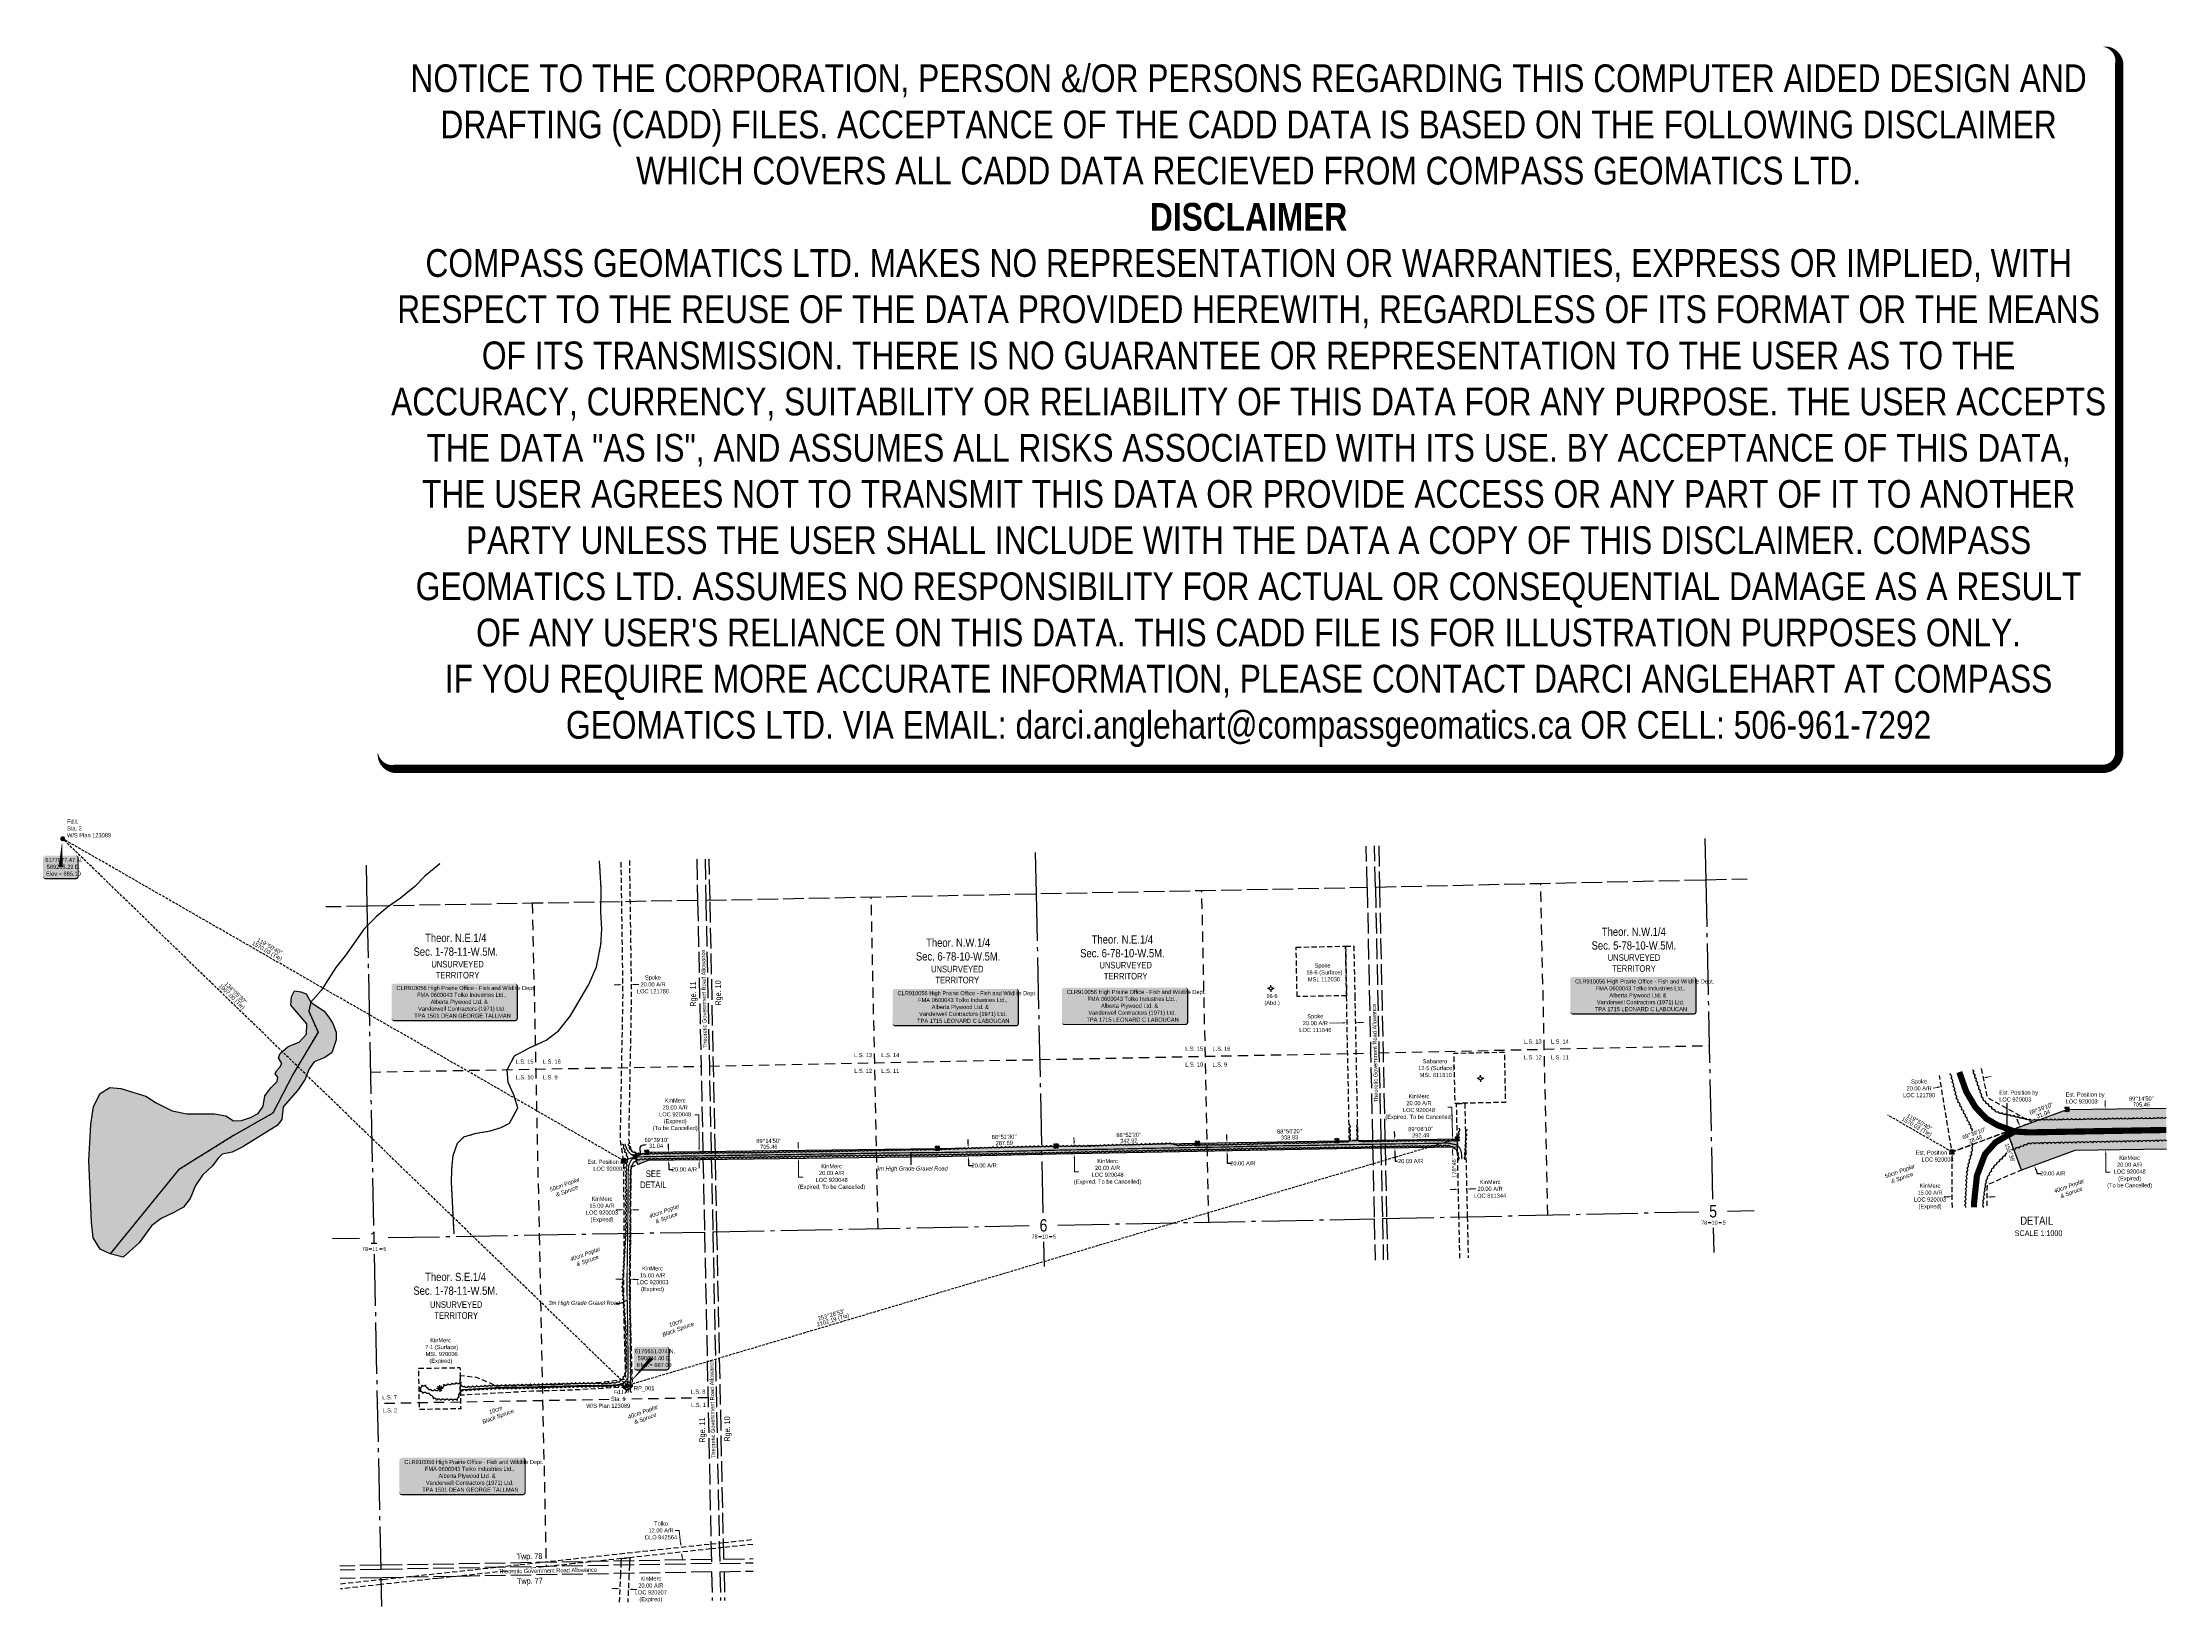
# Model space of a CAD drawing. Extents: x 589216 to 594376, y 6176108 to 6179908.
import ezdxf
from ezdxf.enums import TextEntityAlignment as Align

# ---------------------------------------------------------------- set-up
doc = ezdxf.new("R2010")
doc.units = 0
doc.header["$LTSCALE"] = 5
doc.header["$PDSIZE"] = 0.5
for name, pattern in [('0', [1, 1, 0]), ('foc-ACCESSROAD', [3.75, 2.5, -1.25]), ('foc-LSD', [8, 5, -3]), ('foc-QUARTERLINE', [33, 25, -3, 2, -3]), ('foc-TIELINE', [1.875, 1.25, -0.625]), ('foc-UNSURVEYED', [12.5, 10, -2.5]), ('foc-WHEELTRACKS', [2, 0.4, -1.6])]:
    doc.linetypes.add(name, pattern=pattern)
doc.layers.get('Defpoints').update_dxf_attribs({"color": 9})
for name, color, linetype in [('10', 1, 'Continuous'), ('35', 37, 'Continuous'), ('9', 3, 'Continuous'), ('AS-ROADS', 254, 'Continuous'), ('AS-SYMBOL', 7, 'Continuous'), ('C-AR', 13, 'foc-ACCESSROAD'), ('C-SYMBOL', 7, 'Continuous'), ('C-WS', 13, 'foc-ACCESSROAD'), ('CG-NOTES', 7, 'Continuous'), ('D-TXT', 6, 'Continuous'), ('DETAIL-T', 7, 'Continuous'), ('F-AR', 190, 'foc-ACCESSROAD'), ('F-WS', 190, 'foc-ACCESSROAD'), ('F-WS-S', 190, 'Continuous'), ('L-BD', 7, 'Continuous'), ('L-BD1', 253, 'Continuous'), ('L-MON', 1, 'Continuous'), ('L-QSEC', 8, 'foc-QUARTERLINE'), ('L-ROAD-T', 7, 'Continuous'), ('L-SECLBL', 7, 'Continuous'), ('L-SECTION-LSD', 7, 'foc-LSD'), ('L-TIE', 7, 'foc-TIELINE'), ('L-TIE-T', 7, 'Continuous'), ('L-UNS-T', 3, 'Continuous'), ('L-USEC', 7, 'foc-UNSURVEYED'), ('P-PROPOSED', 10, 'Continuous'), ('P-PROPOSED-H', 21, 'Continuous'), ('P-TXT', 4, 'Continuous'), ('T-BUSH', 110, '0'), ('T-BUSH-T', 110, 'Continuous'), ('T-WATER', 160, 'Continuous'), ('T-WATER-H', 133, 'Continuous'), ('T-WATER-P3', 160, 'foc-WHEELTRACKS')]:
    doc.layers.add(name, color=color, linetype=linetype)
for name, color, linetype, lineweight in [('C-AR-T', 13, 'Continuous', 9), ('C-WS-T', 13, 'Continuous', 9), ('F-AR-T', 190, 'Continuous', 9), ('F-WS-T', 190, 'Continuous', 9), ('T-TEXT', 48, 'Continuous', 18)]:
    doc.layers.add(name, color=color, linetype=linetype, lineweight=lineweight)
doc.layers.add('DISCLAIMER', color=7, linetype='Continuous', plot=False)
doc.styles.add('100L', font='ARIALN.TTF', dxfattribs={"height": 11})
doc.styles.add('175L', font='ARIALN.TTF', dxfattribs={"height": 20})
doc.styles.add('80', font='ARIALN.TTF', dxfattribs={"height": 10})
doc.styles.add('80CG', font='ARIALN.TTF', dxfattribs={"height": 10})
doc.styles.add('80L', font='ARIALN.TTF', dxfattribs={"height": 10})
doc.styles.add('80LS', font='ARIALNI.TTF', dxfattribs={"height": 10})
doc.styles.add('foc-LtypeFont', font='ARIALN.TTF', dxfattribs={"height": 7.35})
doc.styles.add('SIMPLEX', font='ARIALN.TTF')
doc.linetypes.add('foc-TOPO-flowdirection-NOLINE', pattern='A,0,[">",foc-LtypeFont,S=0.3,R=0,X=0,Y=-0.945],-20,[">",foc-LtypeFont,S=0.3,R=0,X=0,Y=-0.945],0', length=20)
doc.dimstyles.new('Compass 5 000', dxfattribs={"dimscale": 5, "dimtxt": 9, "dimasz": 2, "dimexe": 0.2, "dimexo": 0.0625, "dimgap": 0.5, "dimtad": 0, "dimtih": 1, "dimtoh": 1, "dimzin": 0, "dimdsep": 46, "dimtxsty": '80CG', "dimcen": 0.1, "dimse1": 1, "dimse2": 1, "dimclrd": 256, "dimclrt": 256, "dimaunit": 1, "dimadec": 4, "dimazin": 0, "dimtfac": 0.06, "dimtofl": 0, "dimtmove": 0, "dimatfit": 1, "dimfxl": 0.2, "dimtolj": 1, "dimtzin": 0, "dimlwd": -1, "dimarcsym": 0})

# ---------------------------------------------------------------- blocks, each defined once
blk = doc.blocks.new('L-SECLBL')
at = {"layer": '9', "color": 7}
for p, q in [((-5.1, -27.8), (-12.3, -27.8)), ((20.7, -27.8), (13.5, -27.8))]:
    blk.add_line(p, q, dxfattribs=at)
at = {"layer": '10', "color": 2, "style": 'SIMPLEX'}
blk.add_attdef('SEC', text='', height=30, dxfattribs=at).set_placement((0, 0), align=Align.MIDDLE)
at = {"layer": '10', "color": 5, "style": '80L'}
blk.add_attdef('TWP', text='', height=9.5, dxfattribs=at).set_placement((-14.4, -27.4), align=Align.MIDDLE_RIGHT)
blk.add_attdef('RGE', text='', height=9.5, dxfattribs=at).set_placement((3.6, -27.4), align=Align.MIDDLE_CENTER)
blk.add_attdef('MER', text='', height=9.5, dxfattribs=at).set_placement((23.2, -27.4), align=Align.MIDDLE_LEFT)
blk = doc.blocks.new('*D427')
at = {"layer": 'C-AR-T', "transparency": 16777216}
for p, q in [((590808.5, 6177307.7), (590798.5, 6177307.7)), ((590809.1, 6177228.3), (590808.5, 6177307.7)), ((590809.3, 6177188.3), (590809.4, 6177178.3))]:
    blk.add_line(p, q, dxfattribs=at)
for points in [[(590810.7, 6177228.3), (590807.4, 6177228.3), (590809.1, 6177218.3)], [(590811, 6177188.3), (590807.7, 6177188.3), (590809.3, 6177198.3)]]:
    blk.add_solid(points, dxfattribs=at)
at = {"layer": 'Defpoints', "color": 0, "transparency": 16777216}
for p in [(590755.5, 6177218), (590755.7, 6177197.9), (590809.1, 6177218.3)]:
    blk.add_point(p, dxfattribs=at)
at = {"layer": 'C-AR-T', "transparency": 16777216, "insert": (590751.2, 6177307.7), "char_height": 10, "attachment_point": 5, "style": '80CG'}
blk.add_mtext('\\A1;KinMerc\\P20.00 A/R\\PLOC 920048\\P(Expired)\\P(To be Cancelled)', dxfattribs=at)
blk = doc.blocks.new('*D428')
at = {"layer": 'Defpoints', "color": 0, "transparency": 16777216}
for p in [(590622.3, 6177676.3), (590642.3, 6177676.6), (590643.1, 6177623.9)]:
    blk.add_point(p, dxfattribs=at)
at = {"layer": 'F-AR-T', "transparency": 16777216}
for p, q in [((590613.1, 6177623.5), (590603.1, 6177623.4)), ((590653.1, 6177624), (590663.1, 6177624.2))]:
    blk.add_line(p, q, dxfattribs=at)
for points in [[(590613, 6177625.2), (590613.1, 6177621.8), (590623.1, 6177623.6)], [(590653, 6177625.7), (590653.1, 6177622.4), (590643.1, 6177623.9)]]:
    blk.add_solid(points, dxfattribs=at)
at = {"layer": 'F-AR-T', "transparency": 16777216, "insert": (590697.4, 6177624.2), "char_height": 10, "attachment_point": 5, "style": '80CG'}
blk.add_mtext('\\A1;Spoke\\P20.00 A/R\\PLOC 121780', dxfattribs=at)
blk = doc.blocks.new('*U432')
h = blk.add_hatch(color=255)
edge = h.paths.add_edge_path()
edge.add_line((-146.5, -45.5), (146.5, -45.5))
edge.add_arc((146.5, -39.5), 6, 270, 360)
edge.add_line((152.5, -39.5), (152.5, 38))
edge.add_arc((146.5, 38), 6, 0, 90)
edge.add_line((146.5, 44), (-146.5, 44))
edge.add_arc((-146.5, 38), 6, 90, 180)
edge.add_line((-152.5, 38), (-152.5, -39.5))
edge.add_arc((-146.5, -39.5), 6, 180, 270)
at = {"color": 44, "flags": 128}
blk.add_lwpolyline([(-146.5, -45.5, 3, 3, 0), (146.5, -45.5, 3, 3, 0.414214), (152.5, -39.5, 3, 3, 0), (152.5, 38, 3, 0, 0.414214), (146.5, 44, 0, 0, 0), (-146.5, 44, 0, 0, 0.414214), (-152.5, 38, 0, 0, 0), (-152.5, -39.5, 0, 3, 0.414214)], format="xyseb", close=True, dxfattribs=at)
at = {"color": 44, "style": '80'}
blk.add_attdef('ENTER_TEXT_001', (-36, -5), '', height=10, dxfattribs=at)
blk = doc.blocks.new('fdia')
at = {"color": 255, "const_width": 1}
blk.add_lwpolyline([(-0.5, 0, 1), (0.5, 0, 1)], format="xyb", close=True, dxfattribs=at)
blk = doc.blocks.new('Fdiaa')
blk.add_blockref('fdia', (0, 0))
blk = doc.blocks.new('fdib')
at = {"color": 1, "const_width": 1.6}
blk.add_lwpolyline([(-0.4, 0, 1), (0.4, 0, 1)], format="xyb", close=True, dxfattribs=at)
at = {"color": 1}
blk.add_circle((0, 0), 0.8, dxfattribs=at)
blk = doc.blocks.new('Fdibb')
blk.add_blockref('fdib', (0, 0))
blk = doc.blocks.new('fdicc')
for name in ['Fdibb', 'Fdiaa']:
    blk.add_blockref(name, (0, 0))
blk = doc.blocks.new('FDI')
blk.add_blockref('fdicc', (0, 0))
blk = doc.blocks.new('GAS')
h = blk.add_hatch(color=255)
h.dxf.hatch_style = 1
edge = h.paths.add_edge_path()
edge.add_arc((0, 0), 0.9, 0, 360)
for p, q in [((-0.8, 0), (-1.6, 0)), ((-0.6, 0.6), (-1.1, 1.1)), ((0, 0.8), (0, 1.6)), ((0.6, 0.6), (1.1, 1.1)), ((1.6, 0), (0.8, 0)), ((-0.6, -0.6), (-1.1, -1.1)), ((0, -0.8), (0, -1.6)), ((1.1, -1.1), (0.6, -0.6))]:
    blk.add_line(p, q)
blk.add_circle((0, 0), 0.8)
blk = doc.blocks.new('*D438')
at = {"layer": 'Defpoints', "color": 0, "transparency": 16777216}
for p in [(592381.3, 6177531.1), (592384.5, 6177364.8), (592404.5, 6177365.2)]:
    blk.add_point(p, dxfattribs=at)
at = {"layer": 'F-AR-T', "transparency": 16777216}
for p, q in [((592371.3, 6177530.9), (592338.6, 6177530.3)), ((592411.3, 6177531.7), (592421.3, 6177531.9))]:
    blk.add_line(p, q, dxfattribs=at)
for points in [[(592371.2, 6177532.6), (592371.3, 6177529.2), (592381.3, 6177531.1)], [(592411.2, 6177533.3), (592411.3, 6177530), (592401.3, 6177531.5)]]:
    blk.add_solid(points, dxfattribs=at)
at = {"layer": 'F-AR-T', "transparency": 16777216, "insert": (592304.3, 6177530.3), "char_height": 10, "attachment_point": 5, "style": '80CG'}
blk.add_mtext('\\A1;Spoke\\P20.00 A/R\\PLOC 111846', dxfattribs=at)
blk = doc.blocks.new('*D439')
at = {"layer": 'C-AR-T', "transparency": 16777216}
for p, q in [((592641.3, 6177127.2), (592631.3, 6177127)), ((592681.3, 6177128.1), (592693.9, 6177128.4))]:
    blk.add_line(p, q, dxfattribs=at)
for points in [[(592641.3, 6177128.9), (592641.3, 6177125.6), (592651.3, 6177127.4)], [(592681.3, 6177129.7), (592681.3, 6177126.4), (592671.3, 6177127.9)]]:
    blk.add_solid(points, dxfattribs=at)
at = {"layer": 'Defpoints', "color": 0, "transparency": 16777216}
for p in [(592649.8, 6177196), (592669.8, 6177196.4), (592671.3, 6177127.9)]:
    blk.add_point(p, dxfattribs=at)
at = {"layer": 'C-AR-T', "transparency": 16777216, "insert": (592728.2, 6177128.4), "char_height": 10, "attachment_point": 5, "style": '80CG'}
blk.add_mtext('\\A1;KinMerc\\P20.00 A/R\\PLOC 811344', dxfattribs=at)
blk = doc.blocks.new('*D440')
at = {"layer": 'Defpoints', "color": 0, "transparency": 16777216}
for p in [(592089.6, 6177240.2), (592187.4, 6177242), (592187.7, 6177222)]:
    blk.add_point(p, dxfattribs=at)
at = {"layer": 'P-TXT', "transparency": 16777216}
for p, q in [((592089.4, 6177250.2), (592089.3, 6177260.2)), ((592090.2, 6177210.2), (592090.5, 6177190.3)), ((592090.5, 6177190.3), (592100.5, 6177190.3))]:
    blk.add_line(p, q, dxfattribs=at)
for points in [[(592091.1, 6177250.2), (592087.8, 6177250.2), (592089.6, 6177240.2)], [(592091.8, 6177210.2), (592088.5, 6177210.2), (592090, 6177220.2)]]:
    blk.add_solid(points, dxfattribs=at)
at = {"layer": 'P-TXT', "transparency": 16777216, "insert": (592128.3, 6177190.3), "char_height": 10, "attachment_point": 5, "style": '80CG'}
blk.add_mtext('\\A1;20.00 A/R', dxfattribs=at)
blk = doc.blocks.new('GABD')
for p, q in [((-0.8, 0), (-1.6, 0)), ((0, 0.8), (0, 1.6)), ((1.6, 0), (0.8, 0)), ((0, -0.8), (0, -1.6))]:
    blk.add_line(p, q)
blk.add_circle((0, 0), 0.8)
blk = doc.blocks.new('*D442')
at = {"layer": 'C-AR-T', "transparency": 16777216}
for p, q in [((592635.7, 6177326.4), (592625.7, 6177326.4)), ((592636.7, 6177259.5), (592635.7, 6177326.4)), ((592637.4, 6177219.5), (592637.5, 6177209.5))]:
    blk.add_line(p, q, dxfattribs=at)
for points in [[(592638.4, 6177259.6), (592635.1, 6177259.5), (592636.9, 6177249.5)], [(592639, 6177219.6), (592635.7, 6177219.5), (592637.2, 6177229.5)]]:
    blk.add_solid(points, dxfattribs=at)
at = {"layer": 'Defpoints', "color": 0, "transparency": 16777216}
for p in [(592484.6, 6177247.2), (592484.9, 6177227.2), (592637.2, 6177229.5)]:
    blk.add_point(p, dxfattribs=at)
at = {"layer": 'C-AR-T', "transparency": 16777216, "insert": (592555.7, 6177326.4), "char_height": 10, "attachment_point": 5, "style": '80CG'}
blk.add_mtext('\\A1;KinMerc\\P20.00 A/R\\PLOC 920048\\P(Expired, To be Cancelled)', dxfattribs=at)
blk = doc.blocks.new('*D443')
at = {"layer": 'Defpoints', "color": 0, "transparency": 16777216}
for p in [(592496.9, 6177247.3), (592524.3, 6177247.8), (592524.6, 6177227.8)]:
    blk.add_point(p, dxfattribs=at)
at = {"layer": 'P-TXT', "transparency": 16777216}
for p, q in [((592496.7, 6177257.3), (592496.6, 6177267.3)), ((592497.3, 6177217.4), (592497.7, 6177195.6)), ((592497.7, 6177195.6), (592507.7, 6177195.6))]:
    blk.add_line(p, q, dxfattribs=at)
for points in [[(592498.4, 6177257.4), (592495.1, 6177257.3), (592496.9, 6177247.3)], [(592499, 6177217.4), (592495.7, 6177217.3), (592497.2, 6177227.4)]]:
    blk.add_solid(points, dxfattribs=at)
at = {"layer": 'P-TXT', "transparency": 16777216, "insert": (592535.4, 6177195.6), "char_height": 10, "attachment_point": 5, "style": '80CG', "bg_fill": 3, "box_fill_scale": 1.1, "bg_fill_color": 256, "bg_fill_true_color": 13158600, "bg_fill_transparency": 0}
blk.add_mtext('\\A1;20.00 A/R', dxfattribs=at)
blk = doc.blocks.new('*D444')
at = {"layer": 'C-AR-T', "transparency": 16777216}
for p, q in [((591718.8, 6177243), (591718.6, 6177253)), ((591719.6, 6177203), (591720.2, 6177169.4)), ((591720.2, 6177169.4), (591730.2, 6177169.4))]:
    blk.add_line(p, q, dxfattribs=at)
for points in [[(591720.5, 6177243), (591717.1, 6177243), (591719, 6177233)], [(591721.2, 6177203), (591717.9, 6177203), (591719.4, 6177213)]]:
    blk.add_solid(points, dxfattribs=at)
at = {"layer": 'Defpoints', "color": 0, "transparency": 16777216}
for p in [(591719, 6177233), (591978.6, 6177238.1), (591979, 6177218.1)]:
    blk.add_point(p, dxfattribs=at)
at = {"layer": 'C-AR-T', "transparency": 16777216, "insert": (591800.2, 6177169.4), "char_height": 10, "attachment_point": 5, "style": '80CG'}
blk.add_mtext('\\A1;KinMerc\\P20.00 A/R\\PLOC 920048\\P(Expired, To be Cancelled)', dxfattribs=at)
blk = doc.blocks.new('*D445')
at = {"layer": 'C-AR-T', "transparency": 16777216}
for p, q in [((591049.7, 6177232), (591049.6, 6177242)), ((591050.2, 6177192), (591050.7, 6177156.9)), ((591050.7, 6177156.9), (591060.7, 6177156.9))]:
    blk.add_line(p, q, dxfattribs=at)
for points in [[(591051.4, 6177232), (591048, 6177231.9), (591049.8, 6177222)], [(591051.9, 6177192), (591048.6, 6177191.9), (591050.1, 6177202)]]:
    blk.add_solid(points, dxfattribs=at)
at = {"layer": 'Defpoints', "color": 0, "transparency": 16777216}
for p in [(591049.8, 6177222), (591186.2, 6177223.9), (591186.5, 6177203.9)]:
    blk.add_point(p, dxfattribs=at)
at = {"layer": 'C-AR-T', "transparency": 16777216, "insert": (591130.7, 6177156.9), "char_height": 10, "attachment_point": 5, "style": '80CG'}
blk.add_mtext('\\A1;KinMerc\\P20.00 A/R\\PLOC 920048\\P(Expired, To be Cancelled)', dxfattribs=at)
blk = doc.blocks.new('*D446')
at = {"layer": 'Defpoints', "color": 0, "transparency": 16777216}
for p in [(591439.3, 6177227.4), (591462, 6177227.9), (591439.7, 6177207.4)]:
    blk.add_point(p, dxfattribs=at)
at = {"layer": 'P-TXT', "transparency": 16777216}
for p, q in [((591461.8, 6177237.9), (591461.6, 6177247.9)), ((591462.6, 6177197.9), (591462.9, 6177185.3)), ((591462.9, 6177185.3), (591472.9, 6177185.3))]:
    blk.add_line(p, q, dxfattribs=at)
for points in [[(591463.5, 6177237.9), (591460.2, 6177237.8), (591462, 6177227.9)], [(591464.3, 6177197.9), (591461, 6177197.9), (591462.4, 6177207.9)]]:
    blk.add_solid(points, dxfattribs=at)
at = {"layer": 'P-TXT', "transparency": 16777216, "insert": (591500.6, 6177185.3), "char_height": 10, "attachment_point": 5, "style": '80CG'}
blk.add_mtext('\\A1;20.00 A/R', dxfattribs=at)
blk = doc.blocks.new('TEMP')
h = blk.add_hatch(color=255)
h.dxf.hatch_style = 1
h.paths.add_polyline_path([(0, 0.3), (-0.7, 1.2), (-0.7, 0.7), (-1.2, 0.7), (-0.3, 0), (-1.2, -0.7), (-0.7, -0.7), (-0.7, -1.2), (0, -0.3), (0.7, -1.2), (0.7, -0.7), (1.2, -0.7), (0.3, 0), (1.2, 0.7), (0.7, 0.7), (0.7, 1.2)])
h.paths.add_polyline_path([(0.6, 0.8), (0.6, 0.6), (0.8, 0.6), (0.1, 0), (0.8, -0.6), (0.6, -0.6), (0.6, -0.8), (0, -0.1), (-0.6, -0.8), (-0.6, -0.6), (-0.8, -0.6), (-0.1, 0), (-0.8, 0.6), (-0.6, 0.6), (-0.6, 0.8), (0, 0.1)], flags=16)
h = blk.add_hatch(color=1)
h.dxf.hatch_style = 1
h.paths.add_polyline_path([(0, 0.1), (-0.6, 0.8), (-0.6, 0.6), (-0.8, 0.6), (-0.1, 0), (-0.8, -0.6), (-0.6, -0.6), (-0.6, -0.8), (0, -0.1), (0.6, -0.8), (0.6, -0.6), (0.8, -0.6), (0.1, 0), (0.8, 0.6), (0.6, 0.6), (0.6, 0.8)])
at = {"color": 1}
for p, q in [((-0.1, 0), (0.1, 0)), ((0, 0.1), (0, -0.1))]:
    blk.add_line(p, q, dxfattribs=at)
at = {"color": 255, "flags": 128}
blk.add_lwpolyline([(-0.3, 0), (-1.2, 0.7), (-0.7, 0.7), (-0.7, 1.2), (0, 0.3), (0.7, 1.2), (0.7, 0.7), (1.2, 0.7), (0.3, 0), (1.2, -0.7), (0.7, -0.7), (0.7, -1.2), (0, -0.3), (-0.7, -1.2), (-0.7, -0.7), (-1.2, -0.7)], close=True, dxfattribs=at)
at = {"color": 1, "flags": 128}
blk.add_lwpolyline([(-0.1, 0), (-0.8, 0.6), (-0.6, 0.6), (-0.6, 0.8), (0, 0.1), (0.6, 0.8), (0.6, 0.6), (0.8, 0.6), (0.1, 0), (0.8, -0.6), (0.6, -0.6), (0.6, -0.8), (0, -0.1), (-0.6, -0.8), (-0.6, -0.6), (-0.8, -0.6)], close=True, dxfattribs=at)
blk = doc.blocks.new('*U449')
h = blk.add_hatch(color=254)
edge = h.paths.add_edge_path()
edge.add_line((-36.5, -28.5), (36.5, -28.5))
edge.add_arc((36.5, -22.5), 6, 270, 360)
edge.add_line((42.5, -22.5), (42.5, 21))
edge.add_arc((36.5, 21), 6, 0, 90)
edge.add_line((36.5, 27), (-36.5, 27))
edge.add_arc((-36.5, 21), 6, 90, 180)
edge.add_line((-42.5, 21), (-42.5, -22.5))
edge.add_arc((-36.5, -22.5), 6, 180, 270)
at = {"color": 1, "flags": 128}
blk.add_lwpolyline([(-53.4, -60.7, 0, 10, 0), (0, 0, 5, 5, 0)], format="xyseb", dxfattribs=at)
blk.add_lwpolyline([(-36.5, -28.5, 3, 3, 0), (36.5, -28.5, 3, 3, 0.414214), (42.5, -22.5, 3, 3, 0), (42.5, 21, 3, 0, 0.414214), (36.5, 27, 0, 0, 0), (-36.5, 27, 0, 0, 0.414214), (-42.5, 21, 0, 0, 0), (-42.5, -22.5, 0, 3, 0.414214)], format="xyseb", close=True, dxfattribs=at)
at = {"color": 1, "style": '80'}
blk.add_attdef('ENTER_TEXT_001', (-36, -5), '', height=10, dxfattribs=at)
blk = doc.blocks.new('*U450')
h = blk.add_hatch(color=254)
edge = h.paths.add_edge_path()
edge.add_line((-36.5, -28.5), (36.5, -28.5))
edge.add_arc((36.5, -22.5), 6, 270, 360)
edge.add_line((42.5, -22.5), (42.5, 21))
edge.add_arc((36.5, 21), 6, 0, 90)
edge.add_line((36.5, 27), (-36.5, 27))
edge.add_arc((-36.5, 21), 6, 90, 180)
edge.add_line((-42.5, 21), (-42.5, -22.5))
edge.add_arc((-36.5, -22.5), 6, 180, 270)
at = {"color": 1, "flags": 128}
blk.add_lwpolyline([(3.5, 61.2, 0, 10, 0), (0, 0, 5, 5, 0)], format="xyseb", dxfattribs=at)
blk.add_lwpolyline([(-36.5, -28.5, 3, 3, 0), (36.5, -28.5, 3, 3, 0.414214), (42.5, -22.5, 3, 3, 0), (42.5, 21, 3, 0, 0.414214), (36.5, 27, 0, 0, 0), (-36.5, 27, 0, 0, 0.414214), (-42.5, 21, 0, 0, 0), (-42.5, -22.5, 0, 3, 0.414214)], format="xyseb", close=True, dxfattribs=at)
at = {"color": 1, "style": '80'}
blk.add_attdef('ENTER_TEXT_001', (-36, -5), '', height=10, dxfattribs=at)
blk = doc.blocks.new('*D451')
at = {"layer": 'Defpoints', "color": 0, "transparency": 16777216}
for p in [(590761.6, 6176259), (590762.9, 6176247.1), (590765.5, 6176259.4)]:
    blk.add_point(p, dxfattribs=at)
at = {"layer": 'F-AR-T', "transparency": 16777216}
for p, q in [((590761.1, 6176300), (590751.1, 6176300)), ((590764.4, 6176269.4), (590761.1, 6176300)), ((590767.9, 6176237.6), (590769, 6176227.6))]:
    blk.add_line(p, q, dxfattribs=at)
for points in [[(590766.1, 6176269.6), (590762.8, 6176269.2), (590765.5, 6176259.4)], [(590769.5, 6176237.7), (590766.2, 6176237.4), (590766.8, 6176247.5)]]:
    blk.add_solid(points, dxfattribs=at)
at = {"layer": 'F-AR-T', "transparency": 16777216, "insert": (590716.9, 6176300), "char_height": 10, "attachment_point": 5, "style": '80CG'}
blk.add_mtext('\\A1;Tolko\\P12.00 A/R\\PDLO 942564', dxfattribs=at)
blk = doc.blocks.new('*D452')
at = {"layer": 'C-AR-T', "transparency": 16777216}
for p, q in [((590607.6, 6176158.9), (590597.6, 6176159.4)), ((590647.6, 6176157.1), (590657.8, 6176156.7))]:
    blk.add_line(p, q, dxfattribs=at)
for points in [[(590607.7, 6176160.6), (590607.5, 6176157.3), (590617.6, 6176158.5)], [(590647.7, 6176158.8), (590647.5, 6176155.4), (590637.6, 6176157.6)]]:
    blk.add_solid(points, dxfattribs=at)
at = {"layer": 'Defpoints', "color": 0, "transparency": 16777216}
for p in [(590618.2, 6176171.3), (590637.6, 6176157.6), (590638.2, 6176170.4)]:
    blk.add_point(p, dxfattribs=at)
at = {"layer": 'C-AR-T', "transparency": 16777216, "insert": (590692.1, 6176156.7), "char_height": 10, "attachment_point": 5, "style": '80CG'}
blk.add_mtext('\\A1;KinMerc\\P20.00 A/R\\PLOC 920207\\P(Expired)', dxfattribs=at)
blk = doc.blocks.new('*D455')
at = {"layer": 'C-AR-T', "transparency": 16777216}
for p, q in [((590617.9, 6177077.6), (590607.9, 6177077.7)), ((590652.9, 6177077.4), (590662.9, 6177077.4))]:
    blk.add_line(p, q, dxfattribs=at)
for points in [[(590617.9, 6177079.3), (590617.9, 6177076), (590627.9, 6177077.6)], [(590652.9, 6177079.1), (590652.9, 6177075.8), (590642.9, 6177077.5)]]:
    blk.add_solid(points, dxfattribs=at)
at = {"layer": 'Defpoints', "color": 0, "transparency": 16777216}
for p in [(590627.9, 6177077.6), (590628.1, 6177111), (590643.1, 6177110.9)]:
    blk.add_point(p, dxfattribs=at)
at = {"layer": 'C-AR-T', "transparency": 16777216, "insert": (590573.6, 6177077.7), "char_height": 10, "attachment_point": 5, "style": '80CG'}
blk.add_mtext('\\A1;KinMerc\\P15.00 A/R\\PLOC 920003\\P(Expired)', dxfattribs=at)
blk = doc.blocks.new('*D456')
at = {"layer": 'C-AR-T', "transparency": 16777216}
for p, q in [((590616.9, 6176909.2), (590606.9, 6176909.2)), ((590651.9, 6176908.9), (590661.9, 6176908.9))]:
    blk.add_line(p, q, dxfattribs=at)
for points in [[(590616.9, 6176910.8), (590616.9, 6176907.5), (590626.9, 6176909.1)], [(590651.9, 6176910.6), (590651.9, 6176907.3), (590641.9, 6176909)]]:
    blk.add_solid(points, dxfattribs=at)
at = {"layer": 'Defpoints', "color": 0, "transparency": 16777216}
for p in [(590626.7, 6176868.1), (590641.7, 6176868), (590641.9, 6176909)]:
    blk.add_point(p, dxfattribs=at)
at = {"layer": 'C-AR-T', "transparency": 16777216, "insert": (590696.2, 6176908.9), "char_height": 10, "attachment_point": 5, "style": '80CG'}
blk.add_mtext('\\A1;KinMerc\\P15.00 A/R\\PLOC 920003\\P(Expired)', dxfattribs=at)
blk = doc.blocks.new('*D458')
at = {"layer": 'Defpoints', "color": 0, "transparency": 16777216}
for p in [(590727.3, 6177217.3), (590727.6, 6177197.3), (590735.5, 6177197.4)]:
    blk.add_point(p, dxfattribs=at)
at = {"layer": 'P-TXT', "transparency": 16777216}
for p, q in [((590735.1, 6177227.4), (590735, 6177237.4)), ((590735.7, 6177187.4), (590735.8, 6177175.5)), ((590735.8, 6177175.5), (590745.8, 6177175.5))]:
    blk.add_line(p, q, dxfattribs=at)
for points in [[(590736.8, 6177227.4), (590733.4, 6177227.3), (590735.2, 6177217.4)], [(590737.3, 6177187.4), (590734, 6177187.4), (590735.5, 6177197.4)]]:
    blk.add_solid(points, dxfattribs=at)
at = {"layer": 'P-TXT', "transparency": 16777216, "insert": (590773.6, 6177175.5), "char_height": 10, "attachment_point": 5, "style": '80CG'}
blk.add_mtext('\\A1;20.00 A/R', dxfattribs=at)
blk = doc.blocks.new('*D460')
at = {"layer": 'C-AR-T', "transparency": 16777216}
for p, q in [((594220.3, 6177332.4), (594220.1, 6177342.4)), ((594221.9, 6177212.4), (594222.4, 6177168.8)), ((594222.4, 6177168.8), (594232.4, 6177168.8))]:
    blk.add_line(p, q, dxfattribs=at)
at = {"layer": 'C-AR-T', "linetype": 'Continuous', "transparency": 16777216}
for points in [[(594221.9, 6177332.4), (594218.6, 6177332.4), (594220.4, 6177322.4)], [(594223.5, 6177212.5), (594220.2, 6177212.4), (594221.7, 6177222.4)]]:
    blk.add_solid(points, dxfattribs=at)
at = {"layer": 'Defpoints', "color": 0, "linetype": 'Continuous', "transparency": 16777216}
for p in [(594222.6, 6177322.4), (594221.7, 6177222.4), (594223.9, 6177222.5)]:
    blk.add_point(p, dxfattribs=at)
at = {"layer": 'C-AR-T', "linetype": 'Continuous', "transparency": 16777216, "insert": (594279.8, 6177168.8), "char_height": 10, "attachment_point": 5, "style": '80CG'}
blk.add_mtext('\\A1;KinMerc\\P20.00 A/R\\PLOC 920048\\P(Expired)\\P(To be Cancelled)', dxfattribs=at)
blk = doc.blocks.new('*D461')
at = {"layer": 'Defpoints', "color": 0, "linetype": 'Continuous', "transparency": 16777216}
for p in [(594022.7, 6177282.2), (594048.5, 6177185.1), (594057.4, 6177188.4)]:
    blk.add_point(p, dxfattribs=at)
at = {"layer": 'P-TXT', "transparency": 16777216}
for p, q in [((594010.3, 6177288.2), (594006.8, 6177297.6)), ((594052, 6177175.8), (594055.6, 6177165.9)), ((594055.6, 6177165.9), (594065.6, 6177165.9))]:
    blk.add_line(p, q, dxfattribs=at)
at = {"layer": 'P-TXT', "linetype": 'Continuous', "transparency": 16777216}
for points in [[(594011.8, 6177288.8), (594008.7, 6177287.7), (594013.7, 6177278.9)], [(594053.5, 6177176.3), (594050.4, 6177175.2), (594048.5, 6177185.1)]]:
    blk.add_solid(points, dxfattribs=at)
at = {"layer": 'P-TXT', "linetype": 'Continuous', "transparency": 16777216, "insert": (594093.4, 6177165.9), "char_height": 10, "attachment_point": 5, "style": '80CG'}
blk.add_mtext('\\A1;20.00 A/R', dxfattribs=at)
blk = doc.blocks.new('*D462')
at = {"layer": 'Defpoints', "color": 0, "linetype": 'Continuous', "transparency": 16777216}
for p in [(593822.7, 6177376.8), (593924.3, 6177397.6), (593924.4, 6177397.1)]:
    blk.add_point(p, dxfattribs=at)
at = {"layer": 'F-AR-T', "transparency": 16777216}
for p, q in [((593813.1, 6177374.2), (593803.2, 6177372.2)), ((593934.2, 6177399.1), (593944, 6177401.1))]:
    blk.add_line(p, q, dxfattribs=at)
at = {"layer": 'F-AR-T', "linetype": 'Continuous', "transparency": 16777216}
for points in [[(593812.7, 6177375.9), (593813.4, 6177372.6), (593822.9, 6177376.2)], [(593933.9, 6177400.7), (593934.6, 6177397.4), (593924.4, 6177397.1)]]:
    blk.add_solid(points, dxfattribs=at)
at = {"layer": 'F-AR-T', "linetype": 'Continuous', "transparency": 16777216, "insert": (593768.9, 6177372.2), "char_height": 10, "attachment_point": 5, "style": '80CG'}
blk.add_mtext('\\A1;Spoke\\P20.00 A/R\\PLOC 121780', dxfattribs=at)
blk = doc.blocks.new('*D463')
at = {"layer": 'C-AR-T', "transparency": 16777216}
for p, q in [((593839.7, 6177109.3), (593829.7, 6177109.4)), ((593943.6, 6177108.7), (593953.6, 6177108.7))]:
    blk.add_line(p, q, dxfattribs=at)
at = {"layer": 'C-AR-T', "linetype": 'Continuous', "transparency": 16777216}
for points in [[(593839.7, 6177111), (593839.6, 6177107.7), (593849.7, 6177109.3)], [(593943.6, 6177110.4), (593943.6, 6177107.1), (593933.6, 6177108.8)]]:
    blk.add_solid(points, dxfattribs=at)
at = {"layer": 'Defpoints', "color": 0, "linetype": 'Continuous', "transparency": 16777216}
for p in [(593849.6, 6177095.4), (593933.5, 6177094.9), (593933.6, 6177108.8)]:
    blk.add_point(p, dxfattribs=at)
at = {"layer": 'C-AR-T', "linetype": 'Continuous', "transparency": 16777216, "insert": (593795.4, 6177109.4), "char_height": 10, "attachment_point": 5, "style": '80CG'}
blk.add_mtext('\\A1;KinMerc\\P15.00 A/R\\PLOC 920003\\P(Expired)', dxfattribs=at)
blk = doc.blocks.new('Disclaimer_Legal')
at = {"layer": 'DISCLAIMER', "color": 254, "flags": 128}
blk.add_lwpolyline([(-3612.9, -1104.6, 37.5, 37.5, 0), (4096.1, -1104.6, 37.5, 37.5, 0.414214), (4171.1, -1029.6, 37.5, 37.5, 0), (4171.1, 2078.7, 37.5, 0, 0.414214), (4096.1, 2153.7, 0, 0, 0), (-3612.9, 2153.7, 0, 0, 0.414214), (-3687.9, 2078.7, 0, 0, 0), (-3687.9, -1029.6, 0, 37.5, 0.414214)], format="xyseb", close=True, dxfattribs=at)
at = {"layer": 'DISCLAIMER', "color": 254, "insert": (241.6, 533.9), "char_height": 125, "width": 7717.568, "attachment_point": 5, "style": '80'}
blk.add_mtext('NOTICE TO THE CORPORATION, PERSON &/OR PERSONS REGARDING THIS COMPUTER AIDED DESIGN AND DRAFTING (CADD) FILES. ACCEPTANCE OF THE CADD DATA IS BASED ON THE FOLLOWING DISCLAIMER WHICH COVERS ALL CADD DATA RECIEVED FROM COMPASS GEOMATICS LTD.\\P{\\fArial Narrow|b1|i0|c0|p34;DISCLAIMER}\\PCOMPASS GEOMATICS LTD. MAKES NO REPRESENTATION OR WARRANTIES, EXPRESS OR IMPLIED, WITH RESPECT TO THE REUSE OF THE DATA PROVIDED HEREWITH, REGARDLESS OF ITS FORMAT OR THE MEANS OF ITS TRANSMISSION. THERE IS NO GUARANTEE OR REPRESENTATION TO THE USER AS TO THE ACCURACY, CURRENCY, SUITABILITY OR RELIABILITY OF THIS DATA FOR ANY PURPOSE. THE USER ACCEPTS THE DATA "AS IS", AND ASSUMES ALL RISKS ASSOCIATED WITH ITS USE. BY ACCEPTANCE OF THIS DATA, THE USER AGREES NOT TO TRANSMIT THIS DATA OR PROVIDE ACCESS OR ANY PART OF IT TO ANOTHER PARTY UNLESS THE USER SHALL INCLUDE WITH THE DATA A COPY OF THIS DISCLAIMER. COMPASS GEOMATICS LTD. ASSUMES NO RESPONSIBILITY FOR ACTUAL OR CONSEQUENTIAL DAMAGE AS A RESULT OF ANY USER\'S RELIANCE ON THIS DATA. THIS CADD FILE IS FOR ILLUSTRATION PURPOSES ONLY.\\PIF YOU REQUIRE MORE ACCURATE INFORMATION, PLEASE CONTACT DARCI ANGLEHART AT COMPASS GEOMATICS LTD. VIA EMAIL: darci.anglehart@compassgeomatics.ca OR CELL: 506-961-7292', dxfattribs=at)

msp = doc.modelspace()

# ---------------------------------------------------------------- hatches: boundary and pattern name
at = {"layer": 'P-PROPOSED-H'}
h = msp.add_hatch(color=256, dxfattribs=at)
h.dxf.hatch_style = 1
h.paths.add_polyline_path([(594369.488, 6177224.378), (594146.413, 6177221.447), (594017.139, 6177173.504), (593982.381, 6177267.227), (594127.839, 6177321.172), (594368.174, 6177324.33)])
h = msp.add_hatch(color=256, dxfattribs=at)
h.dxf.hatch_style = 1
h.paths.add_polyline_path([(590660.198, 6177187.598), (590653.247, 6177206.342), (590682.338, 6177217.131), (591387.458, 6177226.399), (591674.982, 6177232.128), (592017.696, 6177238.872), (592356.336, 6177245.145), (592648.679, 6177249.72), (592649.107, 6177229.732), (592356.678, 6177225.155), (592018.078, 6177218.884), (591675.38, 6177212.14), (591387.789, 6177206.409), (590686.053, 6177197.186)])
at = {"layer": 'T-WATER-H'}
h = msp.add_hatch(color=256, dxfattribs=at)
h.dxf.hatch_style = 1
h.paths.add_polyline_path([(589411.975, 6176962.316), (589380.21, 6176970.948), (589356.088, 6176982.44), (589339.444, 6177009.699), (589334.951, 6177047.449), (589328.632, 6177197.028), (589333.679, 6177284.174), (589340.106, 6177327.828), (589356.078, 6177360.029), (589379.295, 6177373.876), (589406.013, 6177371.855), (589467.078, 6177353.088), (589492.208, 6177337.298), (589530.955, 6177317.357), (589566.818, 6177310.619), (589633.256, 6177310.204), (589661.173, 6177305.697), (589679.615, 6177293.719), (589698.99, 6177293.816), (589720.929, 6177301.429), (589739.138, 6177311.071), (589751.742, 6177329.099), (589755.538, 6177353.817), (589770.684, 6177374.548), (589785.642, 6177388.356), (589787.557, 6177399.139), (589781.053, 6177407.468), (589784.379, 6177414.728), (589792.294, 6177423.159), (589797.319, 6177432.171), (589788.969, 6177446.25), (589792.717, 6177456.54), (589812.306, 6177473.33), (589838.586, 6177483.752), (589856.481, 6177503.746), (589857.429, 6177528.294), (589819.109, 6177573.95), (589820.755, 6177594.333), (589828.042, 6177608.289), (589843.192, 6177606.181), (589856.275, 6177600.948), (589867.274, 6177581.402), (589899.456, 6177559.484), (589912.809, 6177542.094), (589920.319, 6177529.47), (589928.345, 6177508.157), (589929.118, 6177490.022), (589918.071, 6177458.414), (589899.881, 6177445.917), (589875.345, 6177436.5), (589863.577, 6177419.573), (589853.348, 6177394.472), (589835.533, 6177368.026), (589800.382, 6177327.324), (589796.954, 6177296.471), (589785.201, 6177281.802), (589702.177, 6177230), (589676.339, 6177217.195), (589652.437, 6177212.323), (589642.329, 6177202.858), (589629.021, 6177184.039), (589604.492, 6177161.85), (589587.646, 6177136.812), (589574.221, 6177104.761), (589558.33, 6177083.834), (589535.068, 6177070.736), (589504.38, 6177056.145), (589480.756, 6177038.966), (589450.927, 6176997.23)])

# ---------------------------------------------------------------- linework, layer by layer
at = {"layer": '35', "color": 3}
msp.add_circle((590634.398, 6176651.074), 9.996, dxfattribs=at)
at = {"layer": 'AS-ROADS', "flags": 128}
for points, const_width in [([(594000.853, 6177267.479), (593979.973, 6177275.164), (593959.208, 6177282.714), (593931.938, 6177298.764), (593905.378, 6177326.579), (593883.088, 6177364.764), (593866.483, 6177411.557)], 14.994), ([(594368.873, 6177271.18), (594035.738, 6177265.289), (594000.848, 6177267.454), (593979.138, 6177255.724), (593954.633, 6177241.369), (593928.948, 6177212.619), (593909.233, 6177160.379), (593902.353, 6177094.764), (593902.295, 6177083.314)], 14.994), ([(590656.941, 6177206.393), (590652.765, 6177207.93), (590648.612, 6177209.44), (590643.158, 6177212.65), (590637.846, 6177218.213), (590633.388, 6177225.85), (590629.175, 6177237.722)], 2.999), ([(592659.759, 6177200.091), (592658.742, 6177215.148), (592656.202, 6177224.441), (592653.783, 6177228.247), (592649.532, 6177232.938), (592644.54, 6177235.56), (592626.191, 6177239.371), (592524.741, 6177237.82), (592446.52, 6177236.641), (592356.507, 6177235.15), (592281.852, 6177233.574), (592219.836, 6177232.739), (592153.024, 6177231.571), (592076.188, 6177229.608), (592017.887, 6177228.878), (591928.592, 6177227.12), (591887.866, 6177226.453), (591819.084, 6177224.813), (591760.906, 6177223.832), (591675.181, 6177222.134), (591524.789, 6177218.542), (591387.627, 6177216.404), (591283.376, 6177215.53), (591134.061, 6177213.168), (591044.118, 6177211.709), (590963.209, 6177210.574), (590882.232, 6177209.436), (590774.473, 6177207.91), (590663.918, 6177205.955), (590656.94, 6177206.388), (590652.598, 6177204.042), (590647.697, 6177201.171), (590642.56, 6177195.421), (590638.617, 6177184.973), (590637.241, 6177171.85), (590636.976, 6177119.7), (590636.024, 6177028.309), (590634.154, 6176891.729), (590636.078, 6176788.431), (590636.97, 6176689.9), (590636.083, 6176656.578), (590637.243, 6176633.717)], 2.999), ([(590636.195, 6176669.497), (590630.798, 6176662.208), (590625.92, 6176657.086), (590610.36, 6176652.754), (590583.508, 6176651.736), (590516.524, 6176650.882), (590415.655, 6176648.274), (590310.657, 6176645.841), (590227.326, 6176640.537)], 2.999)]:
    msp.add_lwpolyline(points, dxfattribs=dict(at, const_width=const_width))
at = {"layer": 'C-AR'}
for points in [[(592654.883, 6176960.287), (592652.741, 6177060.214), (592649.256, 6177222.812), (592649.074, 6177231.296), (592648.826, 6177242.822), (592648.645, 6177251.305), (592646.841, 6177335.481), (592666.846, 6177335.921), (592672.746, 6177060.653), (592674.888, 6176960.727)], [(590616.128, 6176125.788), (590619.079, 6176191.141), (590620.174, 6176215.393), (590620.45, 6176221.331), (590620.932, 6176231.732), (590641.065, 6176233.908), (590640.497, 6176221.675), (590640.163, 6176214.478), (590639.125, 6176191.485), (590636.175, 6176126.142)]]:
    msp.add_lwpolyline(points, dxfattribs=at)
at = {"layer": 'C-AR', "flags": 128}
msp.add_lwpolyline([(593849.644, 6177083.026), (593848.907, 6177217.726), (593982.381, 6177267.227), (594017.139, 6177173.504), (593933.769, 6177138.079), (593933.445, 6177083.484)], dxfattribs=at)
msp.add_lwpolyline([(590641.506, 6176841.059), (590646.844, 6176648.446), (590502.098, 6176640.228), (590403.112, 6176637.431), (590230.239, 6176627.83), (590229.427, 6176676.107), (590268.577, 6176671.758), (590318.963, 6176650.061), (590501.462, 6176655.216), (590569.981, 6176659.106), (590631.314, 6176667.39), (590626.505, 6176840.895), (590627.543, 6177015.361), (590626.552, 6177196.442), (590653.247, 6177206.342), (590660.198, 6177187.598), (590643.524, 6177180.513), (590642.544, 6177015.626), (590641.506, 6176841.059)], close=True, dxfattribs=at)
at = {"layer": 'C-WS', "flags": 128}
msp.add_lwpolyline([(590229.419, 6176676.593), (590229.884, 6176648.95), (590230.019, 6176640.953), (590230.231, 6176628.317), (590230.793, 6176594.979), (590130.845, 6176593.297), (590129.163, 6176693.244), (590229.111, 6176694.925), (590229.419, 6176676.593)], close=True, dxfattribs=at)
at = {"layer": 'F-AR', "flags": 128}
for points in [[(590640.196, 6177924.966), (590641.653, 6177820.098), (590644.73, 6177598.584), (590638.334, 6177248.515), (590643.577, 6177222.941), (590665.369, 6177210.838), (590653.247, 6177206.342), (590626.552, 6177196.442), (590618.276, 6177246.767), (590624.728, 6177598.628), (590621.656, 6177819.744), (590620.199, 6177924.614)], [(593919.664, 6177420.302), (593934.032, 6177350.218), (594042.995, 6177289.706), (593982.381, 6177267.227), (593848.907, 6177217.726), (593818.334, 6177403.639)]]:
    msp.add_lwpolyline(points, dxfattribs=at)
at = {"layer": 'F-AR'}
msp.add_lwpolyline([(592406.86, 6177245.935), (592386.862, 6177245.622), (592379.991, 6177596.867), (592377.63, 6177716.833), (592397.627, 6177717.226), (592399.987, 6177597.26), (592406.86, 6177245.935)], close=True, dxfattribs=at)
for points in [[(589939.015, 6176170.557), (590036.842, 6176181.193), (590042.421, 6176181.288), (590373.933, 6176217.11), (590837.834, 6176267.255), (590867.937, 6176270.508), (590939.083, 6176278.198)], [(590939.334, 6176266.151), (590868.182, 6176258.461), (590838.079, 6176255.208), (590641.065, 6176233.908), (590620.932, 6176231.732), (590506.659, 6176219.381), (590175.072, 6176183.547), (590037.095, 6176168.638), (589939.3, 6176158.069)]]:
    msp.add_lwpolyline(points, dxfattribs=at)
at = {"layer": 'F-WS'}
msp.add_lwpolyline([(592260.025, 6177594.521), (592257.652, 6177714.497), (592377.63, 6177716.833), (592379.991, 6177596.867), (592260.025, 6177594.521)], close=True, dxfattribs=at)
at = {"layer": 'F-WS', "flags": 128}
msp.add_lwpolyline([(592673.259, 6177336.059), (592653.254, 6177335.618), (592643.252, 6177335.398), (592640.636, 6177457.431), (592762.667, 6177460.115), (592765.283, 6177338.083), (592673.259, 6177336.059)], close=True, dxfattribs=at)
at = {"layer": 'L-QSEC', "flags": 128}
for points in [[(591627.793, 6177844.085), (591625.687, 6177944.025)], [(593252.04, 6177877.955), (593249.897, 6177977.894)], [(590001.377, 6177913.694), (590003.445, 6177813.754)], [(591644.098, 6177069.888), (591627.793, 6177844.085)], [(593268.635, 6177103.766), (593252.04, 6177877.955)], [(590003.445, 6177813.754), (590019.464, 6177039.544)], [(592467.075, 6177056.139), (593234.548, 6177073.02)], [(593303.787, 6177074.543), (593369.215, 6177075.982)], [(590054.619, 6177010.171), (590822.39, 6177023.718)], [(590842.495, 6177024.115), (591610.011, 6177039.222)], [(591679.252, 6177040.585), (592446.971, 6177055.697)], [(593271.419, 6176973.848), (593270.134, 6177033.81)], [(589920.14, 6177007.798), (589985.375, 6177008.949)], [(590020.912, 6176969.587), (590036.724, 6176205.37)], [(591646.835, 6176939.969), (591645.572, 6176999.932)], [(590037.14, 6176185.265), (590038.581, 6176115.598)]]:
    msp.add_lwpolyline(points, dxfattribs=at)
at = {"layer": 'L-SECTION-LSD', "flags": 128}
for points in [[(592045.896, 6177047.802), (592028.837, 6177851.977)], [(592868.217, 6177064.962), (592851.009, 6177869.133)], [(590404.523, 6177820.831), (590421.283, 6177016.641)], [(591243.654, 6177032.011), (591226.745, 6177836.194)], [(590011.765, 6177411.658), (590813.997, 6177425.813)], [(590834.102, 6177426.211), (591636.261, 6177441.997)], [(591636.261, 6177441.997), (592438.427, 6177457.783)], [(592458.531, 6177458.227), (593260.659, 6177475.871)], [(590421.283, 6177016.641), (590438.043, 6176212.452)], [(590830.783, 6176621.619), (590028.405, 6176607.462)]]:
    msp.add_lwpolyline(points, dxfattribs=at)
at = {"layer": 'L-TIE'}
msp.add_line((593848.907, 6177217.726), (593693.07, 6177307.138), dxfattribs=at)
at = {"layer": 'L-USEC', "flags": 128}
for points in [[(592429.882, 6177859.868), (592427.758, 6177959.807)], [(592449.987, 6177860.295), (592447.863, 6177960.234)], [(592457.914, 6177960.471), (592460.038, 6177860.532)], [(590803.515, 6177927.848), (590805.602, 6177827.908)], [(590823.62, 6177928.268), (590825.707, 6177828.328)], [(590835.76, 6177828.501), (590833.673, 6177928.441)], [(590825.707, 6177828.303), (591627.793, 6177844.085), (592028.837, 6177851.977), (592429.882, 6177859.868)], [(592429.882, 6177859.868), (592438.427, 6177457.783), (592446.971, 6177055.697)], [(592449.986, 6177860.31), (592851.009, 6177869.133), (593252.04, 6177877.955)], [(592449.987, 6177860.295), (592458.531, 6177458.21), (592467.075, 6177056.124)], [(592460.038, 6177860.532), (592468.582, 6177458.448), (592477.126, 6177056.36)], [(593252.04, 6177877.955), (593351.976, 6177880.153)], [(590003.445, 6177813.754), (589903.499, 6177811.99)], [(590805.602, 6177827.908), (590404.523, 6177820.831), (590003.446, 6177813.754)], [(590805.602, 6177827.908), (590813.997, 6177425.813), (590822.39, 6177023.718)], [(590825.707, 6177828.328), (590834.101, 6177426.233), (590842.495, 6177024.138)], [(590852.548, 6177024.313), (590835.76, 6177828.501)], [(590822.39, 6177023.718), (590839.176, 6176219.53)], [(590842.495, 6177024.138), (590859.281, 6176219.926)], [(590869.123, 6176230.175), (590852.548, 6177024.313)], [(592446.971, 6177055.697), (592446.971, 6177055.697), (592449.094, 6176955.76)], [(592467.075, 6177056.124), (592469.198, 6176956.187)], [(592477.126, 6177056.36), (592479.25, 6176956.423)], [(590036.516, 6176215.421), (589938.032, 6176213.684)], [(590036.784, 6176205.371), (589938.261, 6176203.633)], [(590838.966, 6176229.581), (590036.516, 6176215.421)], [(590839.24, 6176219.531), (590036.784, 6176205.371)], [(590839.595, 6176199.425), (590037.14, 6176185.265)], [(590839.595, 6176199.425), (590841.049, 6176129.756)], [(590859.281, 6176219.926), (590940.266, 6176221.521)], [(590859.7, 6176199.822), (590940.685, 6176201.416)], [(590859.7, 6176199.822), (590861.155, 6176130.111)], [(590869.123, 6176230.175), (590940.056, 6176231.572)], [(590869.752, 6176200.02), (590871.207, 6176130.289)], [(590037.14, 6176185.265), (590037.14, 6176185.265), (589938.719, 6176183.529)]]:
    msp.add_lwpolyline(points, dxfattribs=at)
at = {"layer": 'P-PROPOSED'}
msp.add_lwpolyline([(594369.488, 6177224.378), (594146.413, 6177221.447), (594017.139, 6177173.504), (593982.381, 6177267.227), (594127.839, 6177321.172), (594368.174, 6177324.33)], dxfattribs=at)
msp.add_lwpolyline([(590660.198, 6177187.598), (590653.247, 6177206.342), (590682.338, 6177217.131), (591387.458, 6177226.399), (591674.982, 6177232.128), (592017.696, 6177238.872), (592356.336, 6177245.145), (592648.679, 6177249.72), (592649.107, 6177229.732), (592356.678, 6177225.155), (592018.078, 6177218.884), (591675.38, 6177212.14), (591387.789, 6177206.409), (590686.053, 6177197.186)], close=True, dxfattribs=at)
at = {"layer": 'T-BUSH', "linetype": 'Continuous', "flags": 128}
for points in [[(593844.902, 6177408.008, -0.08602632), (593843.823, 6177406.225, -0.52056705), (593846.237, 6177396.525, -0.52056705), (593848.652, 6177386.825, -0.52056705), (593851.066, 6177377.125, -0.52056705), (593853.481, 6177367.425, -0.52056705), (593855.896, 6177357.725, -0.52056705), (593858.31, 6177348.025, -0.52056705), (593862.345, 6177338.926, -0.52056705), (593866.845, 6177330, -0.52056705), (593871.345, 6177321.074, -0.52056705), (593875.845, 6177312.149, -0.52056705), (593880.345, 6177303.223, -0.52056705), (593884.845, 6177294.297, -0.52056705), (593889.345, 6177285.371, -0.52056705), (593893.845, 6177276.445, -0.52056705), (593896.236, 6177267.021, -0.52056705), (593896.201, 6177257.025, -0.52056705), (593896.167, 6177247.029, -0.52056705), (593896.132, 6177237.033, -0.52056705), (593896.097, 6177227.037, -0.52056705), (593894.445, 6177217.248, -0.52056705), (593891.97, 6177207.563, -0.52056705), (593889.494, 6177197.878, -0.52056705), (593887.019, 6177188.194, -0.52056705), (593884.543, 6177178.509, -0.52056705), (593882.934, 6177168.693, -0.52056705), (593882.435, 6177158.71, -0.52056705), (593881.935, 6177148.726, -0.52056705), (593881.435, 6177138.743, -0.52056705), (593880.936, 6177128.759, -0.52056705), (593880.436, 6177118.775, -0.52056705), (593879.937, 6177108.792, -0.52056705), (593879.437, 6177098.808, -0.52056705), (593879.201, 6177088.817, -0.27094289), (593881.732, 6177083.201, -0.27094289)], [(594368.468, 6177301.675, -0.52056705), (594358.473, 6177301.532, -0.52056705), (594348.478, 6177301.388, -0.52056705), (594338.483, 6177301.245, -0.52056705), (594328.488, 6177301.101, -0.52056705), (594318.493, 6177300.958, -0.52056705), (594308.498, 6177300.815, -0.52056705), (594298.503, 6177300.671, -0.52056705), (594288.508, 6177300.528, -0.52056705), (594278.513, 6177300.384, -0.52056705), (594268.518, 6177300.241, -0.52056705), (594258.523, 6177300.098, -0.52056705), (594248.528, 6177299.954, -0.52056705), (594238.533, 6177299.811, -0.52056705), (594228.538, 6177299.667, -0.52056705), (594218.543, 6177299.524, -0.52056705), (594208.548, 6177299.381, -0.52056705), (594198.553, 6177299.237, -0.52056705), (594188.558, 6177299.094, -0.52056705), (594178.563, 6177298.951, -0.52056705), (594168.568, 6177298.807, -0.52056705), (594158.573, 6177298.664, -0.52056705), (594148.578, 6177298.52, -0.52056705), (594138.583, 6177298.377, -0.52056705), (594128.588, 6177298.234, -0.52056705), (594118.593, 6177298.09, -0.52056705), (594108.598, 6177297.947, -0.52056705), (594098.603, 6177297.803, -0.52056705), (594088.608, 6177297.66, -0.52056705), (594078.613, 6177297.517, -0.52056705), (594068.617, 6177297.373, -0.52056705), (594058.622, 6177297.23, -0.52056705), (594048.627, 6177297.086, -0.52056705), (594038.641, 6177297.028, -0.52056705), (594028.896, 6177299.254, -0.52056705), (594019.151, 6177301.48, -0.52056705), (594009.406, 6177303.706, -0.52056705), (593999.661, 6177305.932, -0.52056705), (593989.916, 6177308.158, -0.52056705), (593980.171, 6177310.384, -0.52056705), (593970.426, 6177312.609, -0.52056705), (593960.681, 6177314.835, -0.52056705), (593952.555, 6177320.106, -0.52056705), (593945.265, 6177326.944, -0.52056705), (593937.974, 6177333.782, -0.52056705), (593930.683, 6177340.621, -0.52056705), (593924.696, 6177348.299, -0.52056705), (593921.484, 6177357.765, -0.52056705), (593918.273, 6177367.231, -0.52056705), (593915.062, 6177376.698, -0.52056705), (593911.85, 6177386.164, -0.52056705), (593908.639, 6177395.63, -0.52056705), (593905.427, 6177405.096, -0.52056705), (593902.216, 6177414.562, -0.16909937), (593898.941, 6177416.895, -0.16909937)], [(594369.254, 6177243.936, 0.52056705), (594359.26, 6177243.729, 0.52056705), (594349.266, 6177243.522, 0.52056705), (594339.272, 6177243.315, 0.52056705), (594329.278, 6177243.108, 0.52056705), (594319.284, 6177242.901, 0.52056705), (594309.29, 6177242.694, 0.52056705), (594299.296, 6177242.487, 0.52056705), (594289.302, 6177242.28, 0.52056705), (594279.308, 6177242.073, 0.52056705), (594269.314, 6177241.866, 0.52056705), (594259.321, 6177241.659, 0.52056705), (594249.327, 6177241.452, 0.52056705), (594239.333, 6177241.245, 0.52056705), (594229.339, 6177241.038, 0.52056705), (594219.345, 6177240.831, 0.52056705), (594209.351, 6177240.624, 0.52056705), (594199.357, 6177240.417, 0.52056705), (594189.363, 6177240.21, 0.52056705), (594179.369, 6177240.003, 0.52056705), (594169.375, 6177239.796, 0.52056705), (594159.381, 6177239.59, 0.52056705), (594149.387, 6177239.383, 0.52056705), (594139.393, 6177239.176, 0.52056705), (594129.4, 6177238.969, 0.52056705), (594119.406, 6177238.762, 0.52056705), (594109.412, 6177238.555, 0.52056705), (594099.418, 6177238.348, 0.52056705), (594089.424, 6177238.141, 0.52056705), (594079.43, 6177237.934, 0.52056705), (594069.436, 6177237.727, 0.52056705), (594059.442, 6177237.52, 0.52056705), (594049.448, 6177237.313, 0.52056705), (594039.454, 6177237.106, 0.52056705), (594029.964, 6177234.25, 0.52056705), (594020.593, 6177230.772, 0.52056705), (594011.221, 6177227.295, 0.52056705), (594001.849, 6177223.817, 0.52056705), (593992.478, 6177220.34, 0.52056705), (593984.455, 6177214.765, 0.52056705), (593977.407, 6177207.677, 0.52056705), (593970.358, 6177200.589, 0.52056705), (593963.31, 6177193.501, 0.52056705), (593956.261, 6177186.413, 0.52056705), (593949.708, 6177178.947, 0.52056705), (593944.708, 6177170.29, 0.52056705), (593939.709, 6177161.634, 0.52056705), (593934.71, 6177152.978, 0.52056705), (593932.124, 6177143.495, 0.52056705), (593930.762, 6177133.592, 0.52056705), (593929.399, 6177123.689, 0.52056705), (593928.036, 6177113.786, 0.52056705), (593926.673, 6177103.884, 0.52056705), (593925.31, 6177093.981, 0.52056705), (593925.064, 6177083.998, 0.03688447), (593924.364, 6177083.434, 0.03688447)]]:
    msp.add_lwpolyline(points, format="xyb", dxfattribs=at)
at = {"layer": 'T-BUSH', "flags": 128}
for points in [[(592385.76, 6177284.308, -0.52056705), (592385.853, 6177274.312, -0.52056705), (592385.946, 6177264.317, -0.52056705), (592386.038, 6177254.321, -0.52056705), (592386.131, 6177244.325, -0.52056705), (592376.421, 6177243.903, -0.52056705), (592366.426, 6177243.758, -0.52056705), (592356.431, 6177243.614, -0.52056705), (592346.439, 6177243.319, -0.52056705), (592336.449, 6177242.984, -0.52056705), (592326.458, 6177242.65, -0.52056705), (592316.468, 6177242.315, -0.52056705), (592306.477, 6177241.981, -0.52056705), (592296.487, 6177241.647, -0.52056705), (592286.496, 6177241.312, -0.52056705), (592276.504, 6177241.103, -0.52056705), (592266.508, 6177241.122, -0.52056705), (592256.512, 6177241.142, -0.52056705), (592246.516, 6177241.162, -0.52056705), (592236.52, 6177241.181, -0.52056705), (592226.524, 6177241.201, -0.52056705), (592216.528, 6177241.184, -0.52056705), (592206.54, 6177240.8, -0.52056705), (592196.551, 6177240.417, -0.52056705), (592186.562, 6177240.033, -0.52056705), (592176.574, 6177239.65, -0.52056705), (592166.585, 6177239.267, -0.52056705), (592156.596, 6177238.883, -0.52056705), (592146.606, 6177238.547, -0.52056705), (592136.614, 6177238.275, -0.52056705), (592126.621, 6177238.002, -0.52056705), (592116.629, 6177237.73, -0.52056705), (592106.637, 6177237.458, -0.52056705), (592096.644, 6177237.185, -0.52056705), (592086.652, 6177236.913, -0.52056705), (592076.659, 6177236.641, -0.52056705), (592066.664, 6177236.581, -0.52056705), (592056.668, 6177236.587, -0.52056705), (592046.672, 6177236.593, -0.52056705), (592036.676, 6177236.599, -0.52056705), (592026.68, 6177236.604, -0.52056705), (592016.684, 6177236.61, -0.52056705), (592006.69, 6177236.401, -0.52056705), (591996.697, 6177236.169, -0.52056705), (591986.704, 6177235.937, -0.52056705), (591976.71, 6177235.706, -0.52056705), (591966.717, 6177235.474, -0.52056705), (591959.829, 6177238.194, -0.52056705), (591952.103, 6177240.047, -0.52056705), (591942.112, 6177239.729, -0.52056705), (591932.121, 6177239.411, -0.52056705), (591922.13, 6177239.093, -0.52056705), (591912.139, 6177238.774, -0.52056705), (591902.148, 6177238.456, -0.52056705), (591892.157, 6177238.138, -0.52056705), (591882.166, 6177237.821, -0.52056705), (591872.173, 6177237.601, -0.52056705), (591862.179, 6177237.381, -0.52056705), (591852.185, 6177237.161, -0.52056705), (591842.192, 6177236.941, -0.52056705), (591832.198, 6177236.721, -0.52056705), (591822.204, 6177236.501, -0.52056705), (591812.213, 6177236.219, -0.52056705), (591802.227, 6177235.771, -0.52056705), (591792.241, 6177235.323, -0.52056705), (591782.255, 6177234.875, -0.52056705), (591772.269, 6177234.427, -0.52056705), (591762.283, 6177233.979, -0.52056705), (591752.29, 6177233.808, -0.52056705), (591742.294, 6177233.777, -0.52056705), (591732.298, 6177233.747, -0.52056705), (591722.302, 6177233.717, -0.52056705), (591712.306, 6177233.687, -0.52056705), (591702.31, 6177233.656, -0.52056705), (591692.314, 6177233.626, -0.52056705), (591682.318, 6177233.596, -0.52056705), (591672.322, 6177233.54, -0.52056705), (591662.329, 6177233.319, -0.52056705), (591652.335, 6177233.098, -0.52056705), (591642.342, 6177232.877, -0.52056705), (591632.348, 6177232.656, -0.52056705), (591622.354, 6177232.435, -0.52056705), (591612.361, 6177232.214, -0.52056705), (591602.367, 6177231.993, -0.52056705), (591592.373, 6177231.772, -0.52056705), (591582.38, 6177231.55, -0.52056705), (591572.386, 6177231.329, -0.52056705), (591562.393, 6177231.108, -0.52056705), (591552.399, 6177230.887, -0.52056705), (591542.405, 6177230.666, -0.52056705), (591532.412, 6177230.445, -0.52056705), (591522.418, 6177230.224, -0.52056705), (591512.428, 6177229.881, -0.52056705), (591502.438, 6177229.535, -0.52056705), (591492.448, 6177229.189, -0.52056705), (591482.458, 6177228.843, -0.52056705), (591472.468, 6177228.497, -0.52056705), (591462.478, 6177228.151, -0.52056705), (591452.488, 6177227.805, -0.52056705), (591442.497, 6177227.459, -0.52056705), (591432.507, 6177227.113, -0.52056705), (591422.517, 6177226.766, -0.52056705), (591412.527, 6177226.42, -0.52056705), (591402.537, 6177226.074, -0.52056705), (591392.547, 6177225.728, -0.52056705), (591382.556, 6177225.439, -0.52056705), (591372.561, 6177225.29, -0.52056705), (591362.566, 6177225.14, -0.52056705), (591352.571, 6177224.991, -0.52056705), (591342.576, 6177224.841, -0.52056705), (591332.581, 6177224.692, -0.52056705), (591322.586, 6177224.542, -0.52056705), (591312.591, 6177224.393, -0.52056705), (591302.596, 6177224.243, -0.52056705), (591292.601, 6177224.094, -0.52056705), (591282.606, 6177223.944, -0.52056705), (591272.612, 6177223.754, -0.52056705), (591262.618, 6177223.56, -0.52056705), (591252.624, 6177223.365, -0.52056705), (591242.629, 6177223.171, -0.52056705), (591232.635, 6177222.976, -0.52056705), (591222.641, 6177222.782, -0.52056705), (591212.647, 6177222.587, -0.52056705), (591202.653, 6177222.393, -0.52056705), (591192.659, 6177222.198, -0.52056705), (591182.664, 6177222.003, -0.52056705), (591172.67, 6177221.809, -0.52056705), (591162.676, 6177221.614, -0.52056705), (591152.682, 6177221.42, -0.52056705), (591142.688, 6177221.225, -0.52056705), (591132.693, 6177221.039, -0.52056705), (591122.699, 6177220.885, -0.52056705), (591112.704, 6177220.73, -0.52056705), (591102.709, 6177220.576, -0.52056705), (591092.714, 6177220.422, -0.52056705), (591082.719, 6177220.268, -0.52056705), (591072.724, 6177220.113, -0.52056705), (591062.729, 6177219.959, -0.52056705), (591052.734, 6177219.805, -0.52056705), (591042.74, 6177219.65, -0.52056705), (591032.745, 6177219.453, -0.52056705), (591022.752, 6177219.249, -0.52056705), (591012.758, 6177219.044, -0.52056705), (591002.764, 6177218.84, -0.52056705), (590992.77, 6177218.636, -0.52056705), (590982.776, 6177218.431, -0.52056705), (590972.782, 6177218.227, -0.52056705), (590962.788, 6177218.022, -0.52056705), (590952.792, 6177217.934, -0.52056705), (590942.796, 6177217.871, -0.52056705), (590932.8, 6177217.808, -0.52056705), (590922.805, 6177217.746, -0.52056705), (590912.809, 6177217.683, -0.52056705), (590902.813, 6177217.62, -0.52056705), (590892.817, 6177217.557, -0.52056705), (590882.821, 6177217.494, -0.52056705), (590872.826, 6177217.392, -0.52056705), (590862.83, 6177217.277, -0.52056705), (590852.835, 6177217.163, -0.52056705), (590842.839, 6177217.048, -0.52056705), (590832.844, 6177216.934, -0.52056705), (590822.849, 6177216.819, -0.52056705), (590812.853, 6177216.704, -0.52056705), (590802.858, 6177216.59, -0.52056705), (590792.862, 6177216.475, -0.52056705), (590782.867, 6177216.361, -0.52056705), (590772.872, 6177216.24, -0.52056705), (590762.877, 6177216.096, -0.52056705), (590752.882, 6177215.953, -0.52056705), (590742.887, 6177215.81, -0.52056705), (590732.891, 6177215.666, -0.52056705), (590722.896, 6177215.523, -0.52056705), (590712.901, 6177215.379, -0.52056705), (590702.906, 6177215.236, -0.52056705), (590692.911, 6177215.093, -0.52056705), (590682.916, 6177214.949, -0.52056705), (590672.921, 6177214.806, -0.52056705), (590662.974, 6177215.112, -0.52056705), (590653.229, 6177217.338, -0.52056705), (590644.976, 6177222.369, -0.52056705), (590641.215, 6177231.481, -0.52056705), (590638.842, 6177238.477, -0.52056705)], [(592652.157, 6177275.519, -0.52056705), (592650.549, 6177265.653, -0.52056705), (592648.941, 6177255.788, -0.52056705), (592646.88, 6177246.461, -0.52056705), (592636.885, 6177246.577, -0.52056705), (592626.89, 6177246.694, -0.52056705), (592616.894, 6177246.81, -0.52056705), (592606.899, 6177246.927, -0.52056705), (592596.903, 6177247.043, -0.52056705), (592586.908, 6177247.123, -0.52056705), (592576.912, 6177247.023, -0.52056705), (592566.917, 6177246.923, -0.52056705), (592556.921, 6177246.824, -0.52056705), (592546.926, 6177246.724, -0.52056705), (592536.93, 6177246.624, -0.52056705), (592526.935, 6177246.524, -0.52056705), (592516.94, 6177246.344, -0.52056705), (592506.946, 6177246.144, -0.52056705), (592496.952, 6177245.944, -0.52056705), (592486.958, 6177245.743, -0.52056705), (592476.964, 6177245.543, -0.52056705), (592466.97, 6177245.342, -0.52056705), (592456.976, 6177245.142, -0.52056705), (592446.982, 6177244.942, -0.52056705), (592436.987, 6177244.778, -0.52056705), (592426.992, 6177244.634, -0.52056705), (592416.997, 6177244.489, -0.52056705), (592408.41, 6177245.82, -0.52056705), (592408.089, 6177255.811, -0.52056705), (592407.768, 6177265.802, -0.52056705), (592407.447, 6177275.793, -0.52056705), (592407.17, 6177284.411, -0.52056705)], [(592668.516, 6177198.996, -0.52056705), (592669.144, 6177208.972, -0.52056705), (592669.772, 6177218.948, -0.52056705), (592670.4, 6177228.925, -0.52056705), (592671.028, 6177238.901, -0.52056705), (592671.656, 6177248.877, -0.52056705), (592672.284, 6177258.853, -0.52056705), (592673.118, 6177272.103, -0.52056705)], [(590622.241, 6177237.443, -0.52056705), (590624.656, 6177227.743, -0.52056705), (590627.755, 6177218.297, -0.52056705), (590632.255, 6177209.371, -0.52056705), (590633.596, 6177199.699, -0.52056705), (590631.551, 6177189.96, -0.52056705), (590630.625, 6177180.041, -0.52056705), (590630.207, 6177170.055, -0.52056705), (590630.135, 6177160.059, -0.52056705), (590630.062, 6177150.063, -0.52056705), (590629.99, 6177140.067, -0.52056705), (590629.918, 6177130.072, -0.52056705), (590629.847, 6177120.076, -0.52056705), (590629.81, 6177110.08, -0.52056705), (590629.773, 6177100.084, -0.52056705), (590629.736, 6177090.088, -0.52056705), (590629.699, 6177080.092, -0.52056705), (590629.662, 6177070.096, -0.52056705), (590629.625, 6177060.1, -0.52056705), (590629.588, 6177050.104, -0.52056705), (590629.551, 6177040.108, -0.52056705), (590629.513, 6177030.112, -0.52056705), (590629.096, 6177020.128, -0.52056705), (590628.498, 6177010.15, -0.52056705), (590627.9, 6177000.172, -0.52056705), (590627.302, 6176990.193, -0.52056705), (590626.704, 6176980.215, -0.52056705), (590626.106, 6176970.237, -0.52056705), (590625.508, 6176960.259, -0.52056705), (590624.91, 6176950.281, -0.52056705), (590624.312, 6176940.303, -0.52056705), (590623.714, 6176930.325, -0.52056705), (590623.116, 6176920.346, -0.52056705), (590622.518, 6176910.368, -0.52056705), (590621.92, 6176900.39, -0.52056705), (590621.322, 6176890.412, -0.52056705), (590622.008, 6176880.444, -0.52056705), (590622.773, 6176870.478, -0.52056705), (590623.538, 6176860.511, -0.52056705), (590624.303, 6176850.544, -0.52056705), (590625.068, 6176840.577, -0.52056705), (590625.832, 6176830.611, -0.52056705), (590626.597, 6176820.644, -0.52056705), (590627.362, 6176810.677, -0.52056705), (590628.127, 6176800.71, -0.52056705), (590628.892, 6176790.744, -0.52056705), (590629.254, 6176780.76, -0.52056705), (590629.353, 6176770.764, -0.52056705), (590629.453, 6176760.768, -0.52056705), (590629.552, 6176750.773, -0.52056705), (590629.651, 6176740.777, -0.52056705), (590629.75, 6176730.782, -0.52056705), (590629.849, 6176720.786, -0.52056705), (590629.949, 6176710.791, -0.52056705), (590630.048, 6176700.795, -0.52056705), (590629.967, 6176690.813, -0.52056705), (590628.315, 6176680.955, -0.52056705), (590624.372, 6176672.059, -0.52056705), (590618.484, 6176663.982, -0.52056705), (590609.47, 6176660.082, -0.52056705), (590599.498, 6176659.388, -0.52056705), (590589.526, 6176658.694, -0.52056705), (590579.55, 6176658.126, -0.52056705), (590569.554, 6176658.131, -0.52056705), (590559.558, 6176658.135, -0.52056705), (590549.562, 6176658.14, -0.52056705), (590539.566, 6176658.145, -0.52056705), (590529.569, 6176658.15, -0.52056705), (590519.573, 6176658.154, -0.52056705), (590509.58, 6176658.005, -0.52056705), (590499.589, 6176657.694, -0.52056705), (590489.597, 6176657.383, -0.52056705), (590479.606, 6176657.072, -0.52056705), (590469.615, 6176656.761, -0.52056705), (590459.624, 6176656.45, -0.52056705), (590449.632, 6176656.139, -0.52056705), (590439.641, 6176655.829, -0.52056705), (590429.65, 6176655.518, -0.52056705), (590419.659, 6176655.207, -0.52056705), (590409.667, 6176654.931, -0.52056705), (590399.673, 6176654.709, -0.52056705), (590389.679, 6176654.488, -0.52056705), (590379.686, 6176654.266, -0.52056705), (590369.692, 6176654.044, -0.52056705), (590359.699, 6176653.823, -0.52056705), (590349.705, 6176653.601, -0.52056705), (590339.711, 6176653.38, -0.52056705), (590329.718, 6176653.158, -0.52056705), (590319.724, 6176652.936, -0.52056705), (590309.732, 6176652.669, -0.52056705), (590299.75, 6176652.147, -0.52056705), (590289.767, 6176651.625, -0.52056705), (590279.785, 6176651.104, -0.52056705), (590269.802, 6176650.582, -0.52056705), (590259.82, 6176650.061, -0.52056705), (590249.838, 6176649.539, -0.52056705), (590239.855, 6176649.018, -0.52056705), (590232.979, 6176651.842, -0.52056705), (590232.804, 6176659.817, -0.52056705)], [(592650.911, 6177198.421, 0.52056705), (592649.765, 6177208.351, 0.52056705), (592648.077, 6177218.067, 0.52056705), (592641.202, 6177225.064, 0.52056705), (592632.527, 6177230.029, 0.52056705), (592622.748, 6177231.309, 0.52056705), (592612.76, 6177230.894, 0.52056705), (592602.773, 6177230.479, 0.52056705), (592592.785, 6177230.064, 0.52056705), (592582.793, 6177229.873, 0.52056705), (592572.797, 6177229.812, 0.52056705), (592562.801, 6177229.751, 0.52056705), (592552.805, 6177229.689, 0.52056705), (592542.809, 6177229.628, 0.52056705), (592532.813, 6177229.567, 0.52056705), (592522.818, 6177229.482, 0.52056705), (592512.824, 6177229.246, 0.52056705), (592502.831, 6177229.009, 0.52056705), (592492.838, 6177228.773, 0.52056705), (592482.845, 6177228.537, 0.52056705), (592472.851, 6177228.3, 0.52056705), (592462.858, 6177228.064, 0.52056705), (592452.865, 6177227.828, 0.52056705), (592442.871, 6177227.612, 0.52056705), (592432.876, 6177227.441, 0.52056705), (592422.882, 6177227.27, 0.52056705), (592412.887, 6177227.099, 0.52056705), (592402.893, 6177226.929, 0.52056705), (592392.898, 6177226.758, 0.52056705), (592382.903, 6177226.587, 0.52056705), (592372.909, 6177226.416, 0.52056705), (592362.914, 6177226.245, 0.52056705), (592352.919, 6177226.092, 0.52056705), (592342.924, 6177225.984, 0.52056705), (592332.928, 6177225.875, 0.52056705), (592322.933, 6177225.767, 0.52056705), (592312.937, 6177225.659, 0.52056705), (592302.942, 6177225.551, 0.52056705), (592292.947, 6177225.442, 0.52056705), (592282.951, 6177225.334, 0.52056705), (592272.956, 6177225.2, 0.52056705), (592262.961, 6177225.06, 0.52056705), (592252.966, 6177224.92, 0.52056705), (592242.971, 6177224.78, 0.52056705), (592232.976, 6177224.64, 0.52056705), (592222.98, 6177224.5, 0.52056705), (592212.985, 6177224.381, 0.52056705), (592202.99, 6177224.278, 0.52056705), (592192.994, 6177224.176, 0.52056705), (592182.999, 6177224.073, 0.52056705), (592173.003, 6177223.97, 0.52056705), (592163.007, 6177223.868, 0.52056705), (592153.012, 6177223.765, 0.52056705), (592143.02, 6177223.488, 0.52056705), (592133.028, 6177223.209, 0.52056705), (592123.035, 6177222.93, 0.52056705), (592113.043, 6177222.652, 0.52056705), (592103.051, 6177222.373, 0.52056705), (592093.059, 6177222.094, 0.52056705), (592083.067, 6177221.815, 0.52056705), (592073.074, 6177221.584, 0.52056705), (592063.078, 6177221.46, 0.52056705), (592053.083, 6177221.337, 0.52056705), (592043.088, 6177221.213, 0.52056705), (592033.092, 6177221.09, 0.52056705), (592023.097, 6177220.966, 0.52056705), (592013.102, 6177220.816, 0.52056705), (592003.108, 6177220.619, 0.52056705), (591993.114, 6177220.422, 0.52056705), (591983.12, 6177220.225, 0.52056705), (591973.126, 6177220.028, 0.52056705), (591963.132, 6177219.831, 0.52056705), (591953.137, 6177219.635, 0.52056705), (591943.143, 6177219.438, 0.52056705), (591933.149, 6177219.241, 0.52056705), (591923.154, 6177219.078, 0.52056705), (591913.16, 6177218.921, 0.52056705), (591903.165, 6177218.764, 0.52056705), (591893.17, 6177218.606, 0.52056705), (591883.175, 6177218.442, 0.52056705), (591873.182, 6177218.228, 0.52056705), (591863.188, 6177218.014, 0.52056705), (591853.194, 6177217.8, 0.52056705), (591843.2, 6177217.586, 0.52056705), (591833.206, 6177217.372, 0.52056705), (591823.213, 6177217.158, 0.52056705), (591813.219, 6177216.932, 0.52056705), (591803.226, 6177216.699, 0.52056705), (591793.233, 6177216.466, 0.52056705), (591783.239, 6177216.233, 0.52056705), (591773.246, 6177216, 0.52056705), (591763.252, 6177215.767, 0.52056705), (591753.259, 6177215.526, 0.52056705), (591743.266, 6177215.279, 0.52056705), (591733.273, 6177215.033, 0.52056705), (591723.28, 6177214.786, 0.52056705), (591713.287, 6177214.54, 0.52056705), (591703.294, 6177214.294, 0.52056705), (591693.301, 6177214.047, 0.52056705), (591683.308, 6177213.801, 0.52056705), (591673.315, 6177213.556, 0.52056705), (591663.321, 6177213.358, 0.52056705), (591653.327, 6177213.161, 0.52056705), (591643.333, 6177212.963, 0.52056705), (591633.339, 6177212.765, 0.52056705), (591623.345, 6177212.567, 0.52056705), (591613.35, 6177212.37, 0.52056705), (591603.356, 6177212.172, 0.52056705), (591593.362, 6177211.974, 0.52056705), (591583.368, 6177211.776, 0.52056705), (591573.374, 6177211.579, 0.52056705), (591563.38, 6177211.381, 0.52056705), (591553.386, 6177211.183, 0.52056705), (591543.392, 6177210.985, 0.52056705), (591533.398, 6177210.788, 0.52056705), (591523.403, 6177210.59, 0.52056705), (591513.408, 6177210.46, 0.52056705), (591503.413, 6177210.33, 0.52056705), (591493.418, 6177210.201, 0.52056705), (591483.423, 6177210.071, 0.52056705), (591473.427, 6177209.941, 0.52056705), (591463.432, 6177209.812, 0.52056705), (591453.437, 6177209.682, 0.52056705), (591443.442, 6177209.553, 0.52056705), (591433.447, 6177209.423, 0.52056705), (591423.451, 6177209.294, 0.52056705), (591413.456, 6177209.164, 0.52056705), (591403.461, 6177209.034, 0.52056705), (591393.466, 6177208.905, 0.52056705), (591383.47, 6177208.773, 0.52056705), (591373.475, 6177208.636, 0.52056705), (591363.48, 6177208.499, 0.52056705), (591353.485, 6177208.363, 0.52056705), (591343.49, 6177208.226, 0.52056705), (591333.495, 6177208.089, 0.52056705), (591323.5, 6177207.952, 0.52056705), (591313.505, 6177207.816, 0.52056705), (591303.509, 6177207.679, 0.52056705), (591293.514, 6177207.542, 0.52056705), (591283.519, 6177207.406, 0.52056705), (591273.524, 6177207.317, 0.52056705), (591263.528, 6177207.235, 0.52056705), (591253.532, 6177207.154, 0.52056705), (591243.536, 6177207.072, 0.52056705), (591233.541, 6177206.99, 0.52056705), (591223.545, 6177206.909, 0.52056705), (591213.549, 6177206.827, 0.52056705), (591203.553, 6177206.745, 0.52056705), (591193.558, 6177206.664, 0.52056705), (591183.562, 6177206.582, 0.52056705), (591173.566, 6177206.5, 0.52056705), (591163.57, 6177206.419, 0.52056705), (591153.575, 6177206.337, 0.52056705), (591143.579, 6177206.255, 0.52056705), (591133.583, 6177206.165, 0.52056705), (591123.589, 6177205.961, 0.52056705), (591113.595, 6177205.758, 0.52056705), (591103.601, 6177205.555, 0.52056705), (591093.607, 6177205.352, 0.52056705), (591083.613, 6177205.148, 0.52056705), (591073.619, 6177204.945, 0.52056705), (591063.625, 6177204.742, 0.52056705), (591053.631, 6177204.538, 0.52056705), (591043.637, 6177204.335, 0.52056705), (591033.643, 6177204.183, 0.52056705), (591023.648, 6177204.035, 0.52056705), (591013.653, 6177203.886, 0.52056705), (591003.658, 6177203.738, 0.52056705), (590993.663, 6177203.589, 0.52056705), (590983.668, 6177203.44, 0.52056705), (590973.673, 6177203.292, 0.52056705), (590963.678, 6177203.143, 0.52056705), (590953.683, 6177203.02, 0.52056705), (590943.687, 6177202.901, 0.52056705), (590933.692, 6177202.782, 0.52056705), (590923.697, 6177202.663, 0.52056705), (590913.701, 6177202.545, 0.52056705), (590903.706, 6177202.426, 0.52056705), (590893.71, 6177202.307, 0.52056705), (590883.715, 6177202.188, 0.52056705), (590873.72, 6177202.022, 0.52056705), (590863.726, 6177201.837, 0.52056705), (590853.732, 6177201.653, 0.52056705), (590843.737, 6177201.469, 0.52056705), (590833.743, 6177201.284, 0.52056705), (590823.749, 6177201.1, 0.52056705), (590813.754, 6177200.915, 0.52056705), (590803.76, 6177200.731, 0.52056705), (590793.766, 6177200.547, 0.52056705), (590783.771, 6177200.362, 0.52056705), (590773.777, 6177200.178, 0.52056705), (590763.783, 6177199.971, 0.52056705), (590753.789, 6177199.764, 0.52056705), (590743.795, 6177199.557, 0.52056705), (590733.801, 6177199.35, 0.52056705), (590723.807, 6177199.144, 0.52056705), (590713.813, 6177198.937, 0.52056705), (590703.819, 6177198.73, 0.52056705), (590693.825, 6177198.523, 0.52056705), (590683.832, 6177198.316, 0.52056705), (590673.838, 6177198.109, 0.52056705), (590663.899, 6177197.61, 0.52056705), (590654.845, 6177193.638, 0.52056705), (590648.11, 6177186.311, 0.52056705), (590644.986, 6177177.012, 0.52056705), (590644.164, 6177167.07, 0.52056705), (590644.092, 6177157.074, 0.52056705), (590644.021, 6177147.078, 0.52056705), (590643.95, 6177137.083, 0.52056705), (590643.879, 6177127.087, 0.52056705), (590643.816, 6177117.091, 0.52056705), (590643.774, 6177107.095, 0.52056705), (590643.732, 6177097.099, 0.52056705), (590643.691, 6177087.103, 0.52056705), (590643.649, 6177077.107, 0.52056705), (590643.607, 6177067.111, 0.52056705), (590643.566, 6177057.115, 0.52056705), (590643.524, 6177047.119, 0.52056705), (590643.482, 6177037.123, 0.52056705), (590643.439, 6177027.127, 0.52056705), (590643.342, 6177017.132, 0.52056705), (590643.246, 6177007.136, 0.52056705), (590643.149, 6176997.14, 0.52056705), (590643.052, 6176987.145, 0.52056705), (590642.955, 6176977.149, 0.52056705), (590642.859, 6176967.154, 0.52056705), (590642.762, 6176957.158, 0.52056705), (590642.665, 6176947.162, 0.52056705), (590642.568, 6176937.167, 0.52056705), (590642.472, 6176927.171, 0.52056705), (590642.375, 6176917.176, 0.52056705), (590642.278, 6176907.18, 0.52056705), (590642.182, 6176897.184, 0.52056705), (590642.154, 6176887.189, 0.52056705), (590642.305, 6176877.194, 0.52056705), (590642.456, 6176867.199, 0.52056705), (590642.606, 6176857.204, 0.52056705), (590642.757, 6176847.209, 0.52056705), (590642.908, 6176837.214, 0.52056705), (590643.058, 6176827.22, 0.52056705), (590643.209, 6176817.225, 0.52056705), (590643.36, 6176807.23, 0.52056705), (590643.511, 6176797.235, 0.52056705), (590643.658, 6176787.24, 0.52056705), (590643.772, 6176777.244, 0.52056705), (590643.886, 6176767.249, 0.52056705), (590644, 6176757.254, 0.52056705), (590644.114, 6176747.258, 0.52056705), (590644.228, 6176737.263, 0.52056705), (590644.342, 6176727.267, 0.52056705), (590644.455, 6176717.272, 0.52056705), (590644.569, 6176707.276, 0.52056705), (590644.683, 6176697.281, 0.52056705), (590644.737, 6176687.286, 0.52056705), (590644.656, 6176677.29, 0.52056705), (590644.575, 6176667.294, 0.52056705), (590644.494, 6176657.298, 0.52056705), (590644.735, 6176647.306, 0.52056705), (590645.091, 6176634.736, 0.52056705)], [(590630.137, 6176633.886, 0.52056705), (590630.728, 6176643.678, 0.52056705), (590624.048, 6176650.562, 0.52056705), (590614.313, 6176649.293, 0.52056705), (590604.394, 6176648.302, 0.52056705), (590594.407, 6176647.871, 0.52056705), (590584.421, 6176647.44, 0.52056705), (590574.426, 6176647.319, 0.52056705), (590564.43, 6176647.235, 0.52056705), (590554.434, 6176647.15, 0.52056705), (590544.439, 6176647.066, 0.52056705), (590534.443, 6176646.981, 0.52056705), (590524.447, 6176646.897, 0.52056705), (590514.453, 6176646.756, 0.52056705), (590504.462, 6176646.43, 0.52056705), (590494.471, 6176646.104, 0.52056705), (590484.48, 6176645.778, 0.52056705), (590474.49, 6176645.452, 0.52056705), (590464.499, 6176645.126, 0.52056705), (590454.508, 6176644.8, 0.52056705), (590444.517, 6176644.474, 0.52056705), (590434.527, 6176644.148, 0.52056705), (590424.536, 6176643.822, 0.52056705), (590414.545, 6176643.519, 0.52056705), (590404.55, 6176643.385, 0.52056705), (590394.554, 6176643.251, 0.52056705), (590384.559, 6176643.117, 0.52056705), (590374.564, 6176642.983, 0.52056705), (590364.569, 6176642.849, 0.52056705), (590354.574, 6176642.715, 0.52056705), (590344.579, 6176642.581, 0.52056705), (590334.583, 6176642.447, 0.52056705), (590324.588, 6176642.313, 0.52056705), (590314.593, 6176642.178, 0.52056705), (590304.607, 6176641.789, 0.52056705), (590294.627, 6176641.226, 0.52056705), (590284.647, 6176640.662, 0.52056705), (590274.666, 6176640.099, 0.52056705), (590264.686, 6176639.535, 0.52056705), (590254.706, 6176638.971, 0.52056705), (590244.726, 6176638.408, 0.52056705), (590234.746, 6176637.844, 0.52056705), (590228.838, 6176632.877, 0.52056705), (590227.497, 6176622.971, 0.52056705), (590222.337, 6176615.218, 0.52056705), (590212.342, 6176615.336, 0.52056705), (590202.346, 6176615.455, 0.52056705), (590192.351, 6176615.574, 0.52056705), (590182.356, 6176615.692, 0.52056705), (590172.36, 6176615.811, 0.52056705), (590164.445, 6176619.943, 0.52056705), (590157.554, 6176626.891, 0.52056705), (590148.866, 6176631.835, 0.52056705), (590138.914, 6176632.032, 0.52056705), (590131.77, 6176636.851, 0.52056705), (590131.321, 6176645.79, 0.52056705), (590136.898, 6176652.155, 0.52056705), (590145.866, 6176653.419, 0.52056705), (590150.283, 6176646.244, 0.52056705), (590157.804, 6176642.171, 0.52056705), (590167.787, 6176641.666, 0.52056705), (590177.727, 6176641.944, 0.52056705), (590185.446, 6176646.216, 0.52056705), (590189.995, 6176654.396, 0.52056705), (590199.902, 6176655.728, 0.52056705), (590209.809, 6176657.061, 0.52056705), (590219.715, 6176658.394, 0.52056705), (590229.807, 6176659.751, 0.52056705)]]:
    msp.add_lwpolyline(points, format="xyb", dxfattribs=at)
at = {"layer": 'T-WATER'}
msp.add_lwpolyline([(589411.975, 6176962.316), (589380.21, 6176970.948), (589356.088, 6176982.44), (589339.444, 6177009.699), (589334.951, 6177047.449), (589328.632, 6177197.028), (589333.679, 6177284.174), (589340.106, 6177327.828), (589356.078, 6177360.029), (589379.295, 6177373.876), (589406.013, 6177371.855), (589467.078, 6177353.088), (589492.208, 6177337.298), (589530.955, 6177317.357), (589566.818, 6177310.619), (589633.256, 6177310.204), (589661.173, 6177305.697), (589679.615, 6177293.719), (589698.99, 6177293.816), (589720.929, 6177301.429), (589739.138, 6177311.071), (589751.742, 6177329.099), (589755.538, 6177353.817), (589770.684, 6177374.548), (589785.642, 6177388.356), (589787.557, 6177399.139), (589781.053, 6177407.468), (589784.379, 6177414.728), (589792.294, 6177423.159), (589797.319, 6177432.171), (589788.969, 6177446.25), (589792.717, 6177456.54), (589812.306, 6177473.33), (589838.586, 6177483.752), (589856.481, 6177503.746), (589857.429, 6177528.294), (589819.109, 6177573.95), (589820.755, 6177594.333), (589828.042, 6177608.289), (589843.192, 6177606.181), (589856.275, 6177600.948), (589867.274, 6177581.402), (589899.456, 6177559.484), (589912.809, 6177542.094), (589920.319, 6177529.47), (589928.345, 6177508.157), (589929.118, 6177490.022), (589918.071, 6177458.414), (589899.881, 6177445.917), (589875.345, 6177436.5), (589863.577, 6177419.573), (589853.348, 6177394.472), (589835.533, 6177368.026), (589800.382, 6177327.324), (589796.954, 6177296.471), (589785.201, 6177281.802), (589702.177, 6177230), (589676.339, 6177217.195), (589652.437, 6177212.323), (589642.329, 6177202.858), (589629.021, 6177184.039), (589604.492, 6177161.85), (589587.646, 6177136.812), (589574.221, 6177104.761), (589558.33, 6177083.834), (589535.068, 6177070.736), (589504.38, 6177056.145), (589480.756, 6177038.966), (589450.927, 6176997.23), (589411.975, 6176962.316)], close=True, dxfattribs=at)
at = {"layer": 'T-WATER-P3', "linetype": 'foc-TOPO-flowdirection-NOLINE', "flags": 128}
for points in [[(590180.424, 6177916.924), (590144.194, 6177886.824), (590119.687, 6177861.781), (590084.413, 6177833.247), (590053.111, 6177811.254), (590026.331, 6177789.082), (589996.73, 6177758.629), (589950.547, 6177693.686), (589927.597, 6177665.127), (589892.445, 6177609.254), (589867.274, 6177581.402)], [(589867.274, 6177581.402), (589862.432, 6177559.443), (589884.73, 6177508.766), (589823.917, 6177405.385), (589775.267, 6177312.139), (589679.995, 6177257.409), (589546.208, 6177174.298), (589380.21, 6176970.948)]]:
    msp.add_lwpolyline(points, dxfattribs=at)
at = {"layer": 'T-WATER-P3', "flags": 128}
for points in [[(590180.424, 6177916.924), (590144.194, 6177886.824), (590119.687, 6177861.781), (590084.413, 6177833.247), (590053.111, 6177811.254), (590026.331, 6177789.082), (589996.73, 6177758.629), (589950.547, 6177693.686), (589927.597, 6177665.127), (589892.445, 6177609.254), (589867.274, 6177581.402)], [(589380.21, 6176970.948), (589546.208, 6177174.298), (589679.995, 6177257.409), (589775.267, 6177312.139), (589823.917, 6177405.385), (589884.73, 6177508.766), (589862.432, 6177559.443), (589867.274, 6177581.402)]]:
    msp.add_lwpolyline(points, dxfattribs=at)

# ---------------------------------------------------------------- block references
at = {"linetype": 'Continuous', "xscale": 0.5375512000738386, "yscale": 0.5375512000738386, "zscale": 0.5375512000738386}
msp.add_blockref('Disclaimer_Legal', (592012.433, 6178740.603), dxfattribs=at)
ref = msp.add_blockref('*U432', (593075.338, 6177597.862), dxfattribs=dict(xscale=0.99960621, yscale=0.99960621, zscale=0.99960621))
ref.add_attrib('ENTER_TEXT_001', 'CLR910056 High Prairie Office - Fish and Wildlife Dept.', (592934.578, 6177626.464), dxfattribs={"color": 44, "height": 9.99606, "style": '80'})
ref.add_attrib('ENTER_TEXT_002', 'FMA 0600043 Tolko Industries Ltd.,', (592984.64, 6177609.763), dxfattribs={"color": 44, "height": 9.99606, "style": '80'})
ref.add_attrib('ENTER_TEXT_003', 'Alberta Plywood Ltd. &', (593017.54, 6177592.932), dxfattribs={"color": 44, "height": 9.99606, "style": '80'})
ref.add_attrib('ENTER_TEXT_004', 'Vanderwell Contractors (1971) Ltd.', (592987.01, 6177576.095), dxfattribs={"color": 44, "height": 9.99606, "style": '80'})
ref.add_attrib('ENTER_TEXT_005', 'TPA 1715 LEONARD C LABOUCAN', (592982.134, 6177559.258), dxfattribs={"color": 44, "height": 9.99606, "style": '80'})
ref = msp.add_blockref('*U432', (590215.78, 6177581.882), dxfattribs=dict(xscale=0.99960621, yscale=0.99960621, zscale=0.99960621))
ref.add_attrib('ENTER_TEXT_001', 'CLR910056 High Prairie Office - Fish and Wildlife Dept.', (590075.021, 6177610.484), dxfattribs={"color": 44, "height": 9.99606, "style": '80'})
ref.add_attrib('ENTER_TEXT_002', 'FMA 0600043 Tolko Industries Ltd.,', (590125.083, 6177593.783), dxfattribs={"color": 44, "height": 9.99606, "style": '80'})
ref.add_attrib('ENTER_TEXT_003', 'Alberta Plywood Ltd. &', (590157.983, 6177576.952), dxfattribs={"color": 44, "height": 9.99606, "style": '80'})
ref.add_attrib('ENTER_TEXT_004', 'Vanderwell Contractors (1971) Ltd.', (590127.452, 6177560.115), dxfattribs={"color": 44, "height": 9.99606, "style": '80'})
ref.add_attrib('ENTER_TEXT_005', 'TPA 1501 DEAN GEORGE TALLMAN', (590118.431, 6177543.277), dxfattribs={"color": 44, "height": 9.99606, "style": '80'})
ref = msp.add_blockref('*U432', (591431.351, 6177569.403), dxfattribs=dict(xscale=0.99960621, yscale=0.99960621, zscale=0.99960621))
ref.add_attrib('ENTER_TEXT_001', 'CLR910056 High Prairie Office - Fish and Wildlife Dept.', (591290.591, 6177598.005), dxfattribs={"color": 44, "height": 9.99606, "style": '80'})
ref.add_attrib('ENTER_TEXT_002', 'FMA 0600043 Tolko Industries Ltd.,', (591340.653, 6177581.304), dxfattribs={"color": 44, "height": 9.99606, "style": '80'})
ref.add_attrib('ENTER_TEXT_003', 'Alberta Plywood Ltd. &', (591373.553, 6177564.473), dxfattribs={"color": 44, "height": 9.99606, "style": '80'})
ref.add_attrib('ENTER_TEXT_004', 'Vanderwell Contractors (1971) Ltd.', (591343.023, 6177547.636), dxfattribs={"color": 44, "height": 9.99606, "style": '80'})
ref.add_attrib('ENTER_TEXT_005', 'TPA 1715 LEONARD C LABOUCAN', (591338.148, 6177530.798), dxfattribs={"color": 44, "height": 9.99606, "style": '80'})
ref = msp.add_blockref('*U432', (591842.055, 6177572.349), dxfattribs=dict(xscale=0.99960621, yscale=0.99960621, zscale=0.99960621))
ref.add_attrib('ENTER_TEXT_001', 'CLR910056 High Prairie Office - Fish and Wildlife Dept.', (591701.295, 6177600.951), dxfattribs={"color": 44, "height": 9.99606, "style": '80'})
ref.add_attrib('ENTER_TEXT_002', 'FMA 0600043 Tolko Industries Ltd.,', (591751.358, 6177584.25), dxfattribs={"color": 44, "height": 9.99606, "style": '80'})
ref.add_attrib('ENTER_TEXT_003', 'Alberta Plywood Ltd. &', (591784.257, 6177567.419), dxfattribs={"color": 44, "height": 9.99606, "style": '80'})
ref.add_attrib('ENTER_TEXT_004', 'Vanderwell Contractors (1971) Ltd.', (591753.727, 6177550.582), dxfattribs={"color": 44, "height": 9.99606, "style": '80'})
ref.add_attrib('ENTER_TEXT_005', 'TPA 1715 LEONARD C LABOUCAN', (591748.852, 6177533.744), dxfattribs={"color": 44, "height": 9.99606, "style": '80'})
ref = msp.add_blockref('*U432', (590234.791, 6176432.32), dxfattribs=dict(xscale=0.99960621, yscale=0.99960621, zscale=0.99960621))
ref.add_attrib('ENTER_TEXT_001', 'CLR910056 High Prairie Office - Fish and Wildlife Dept.', (590094.031, 6176460.922), dxfattribs={"color": 44, "height": 9.99606, "style": '80'})
ref.add_attrib('ENTER_TEXT_002', 'FMA 0600043 Tolko Industries Ltd.,', (590144.093, 6176444.221), dxfattribs={"color": 44, "height": 9.99606, "style": '80'})
ref.add_attrib('ENTER_TEXT_003', 'Alberta Plywood Ltd. &', (590176.993, 6176427.39), dxfattribs={"color": 44, "height": 9.99606, "style": '80'})
ref.add_attrib('ENTER_TEXT_004', 'Vanderwell Contractors (1971) Ltd.', (590146.463, 6176410.553), dxfattribs={"color": 44, "height": 9.99606, "style": '80'})
ref.add_attrib('ENTER_TEXT_005', 'TPA 1501 DEAN GEORGE TALLMAN', (590137.442, 6176393.715), dxfattribs={"color": 44, "height": 9.99606, "style": '80'})
at = {"layer": 'AS-SYMBOL', "xscale": 4.99999999999998, "yscale": 4.99999999999998, "zscale": 4.99999999999998}
msp.add_blockref('GAS', (590179.938, 6176644.059), dxfattribs=at)
at = {"layer": 'DETAIL-T'}
ref = msp.add_blockref('*U450', (589260.372, 6177909.272), dxfattribs=dict(at, xscale=0.99960621, yscale=0.99960621, zscale=0.99960621))
ref.add_attrib('ENTER_TEXT_001', '6177977.47 N.', (589223.091, 6177921.039), dxfattribs={"layer": '0', "color": 1, "height": 9.99606, "style": '80'})
ref.add_attrib('ENTER_TEXT_002', '589265.29 E.', (589226.565, 6177904.338), dxfattribs={"layer": '0', "color": 1, "height": 9.99606, "style": '80'})
ref.add_attrib('ENTER_TEXT_003', 'Elev.= 685.10', (589225.021, 6177887.637), dxfattribs={"layer": '0', "color": 1, "height": 9.99606, "style": '80'})
ref = msp.add_blockref('*U449', (590693.741, 6176717.787), dxfattribs=dict(at, xscale=0.99960621, yscale=0.99960621, zscale=0.99960621))
ref.add_attrib('ENTER_TEXT_001', '6176651.074 N.', (590653.276, 6176729.555), dxfattribs={"layer": '0', "color": 1, "height": 9.99606, "style": '80'})
ref.add_attrib('ENTER_TEXT_002', '590634.40 E.', (590659.935, 6176712.854), dxfattribs={"layer": '0', "color": 1, "height": 9.99606, "style": '80'})
ref.add_attrib('ENTER_TEXT_003', 'Elev.= 687.09', (590658.366, 6176696.153), dxfattribs={"layer": '0', "color": 1, "height": 9.99606, "style": '80'})
at = {"layer": 'F-WS-S', "color": 2, "xscale": 4.998031049999994, "yscale": 4.998031049999994, "zscale": 4.998031049999994}
for p in [(592196.01, 6177614.397), (592704.738, 6177396.31)]:
    msp.add_blockref('GABD', p, dxfattribs=at)
at = {"layer": 'L-MON'}
for name, p, xscale, yscale, zscale in [('FDI', (589265.286, 6177977.466), 4.99999999999998, 4.99999999999998, 4.99999999999998), ('TEMP', (594127.839, 6177321.172), 4.99803105, 4.99803105, 4.99803105), ('TEMP', (590682.338, 6177217.131), 4.99803105, 4.99803105, 4.99803105), ('TEMP', (590626.552, 6177196.442), 4.998031049999996, 4.998031049999996, 4.998031049999996), ('FDI', (590634.398, 6176651.074), 4.99999999999998, 4.99999999999998, 4.99999999999998)]:
    msp.add_blockref(name, p, dxfattribs=dict(at, xscale=xscale, yscale=yscale, zscale=zscale))
at = {"layer": 'L-MON', "color": 4, "xscale": 4.998031049999995, "yscale": 4.998031049999995, "zscale": 4.998031049999995}
for p in [(591387.458, 6177226.399), (591674.982, 6177232.128), (592017.696, 6177238.872), (592356.336, 6177245.145)]:
    msp.add_blockref('TEMP', p, dxfattribs=at)
at = {"layer": 'L-MON', "linetype": 'Continuous', "xscale": 4.99803105, "yscale": 4.99803105, "zscale": 4.99803105}
for p in [(592648.679, 6177249.72), (590653.247, 6177206.342)]:
    msp.add_blockref('TEMP', p, dxfattribs=at)
at = {"layer": 'L-SECLBL', "xscale": 0.99960621, "yscale": 0.99960621, "zscale": 0.99960621}
for p, values in [((593269.277, 6177073.784), {'SEC': '5', 'TWP': '78', 'RGE': '10', 'MER': '5'}), ((590020.085, 6177009.561), {'SEC': '1', 'TWP': '78', 'RGE': '11', 'MER': '5'}), ((591644.73, 6177039.906), {'SEC': '6', 'TWP': '78', 'RGE': '10', 'MER': '5'})]:
    msp.add_blockref('L-SECLBL', p, dxfattribs=at).add_auto_attribs(values)

# ---------------------------------------------------------------- texts
at = {"layer": '35', "color": 3, "style": '80'}
msp.add_attdef('RP_001', (590651.275, 6176639.995), 'RP', height=9.9961, dxfattribs=at)
at = {"layer": 'C-SYMBOL', "color": 3, "char_height": 19.99212, "attachment_point": 2, "style": '175L'}
for s, insert, width in [('Theor. N.E.1/4\\PSec. 1-78-11-W.5M.', (590218.919, 6177747.024), 203.16226), ('Theor. N.W.1/4\\PSec. 6-78-10-W.5M.', (591437.611, 6177735.449), 203.16226), ('Theor. N.E.1/4\\PSec. 6-78-10-W.5M.', (591836.183, 6177743.259), 362.04128), ('Theor. N.W.1/4\\PSec. 5-78-10-W.5M.', (593076.914, 6177761.961), 368.41428), ('Theor. S.E.1/4\\PSec. 1-78-11-W.5M.', (590218.453, 6176924.777), 360.78038)]:
    msp.add_mtext(s, dxfattribs=dict(at, insert=insert, width=width))
at = {"layer": 'C-WS-T', "insert": (590132.344, 6176766.268), "char_height": 9.99606, "width": 90.41909, "attachment_point": 1, "style": '80L'}
msp.add_mtext('\\pi24.68898;KinMerc\\P\\pi12.40869;7-1 (Surface)\\P\\pi13.43829;MSL 920006\\P\\pi22.67749;(Expired)', dxfattribs=at)
at = {"layer": 'CG-NOTES', "color": 3, "insert": (593972.239, 6177061.239), "char_height": 19.99212, "width": 161.79776, "attachment_point": 1, "style": '80CG'}
msp.add_mtext('\\pi42.10107;DETAIL\\P\\pi28.62956;{\\H0.7x;SCALE 1:1000}', dxfattribs=at)
at = {"layer": 'D-TXT', "color": 3, "char_height": 13.9945, "attachment_point": 1, "style": '80L'}
for s, width, insert, rotation in [('Rge. 11', 53.3209, (590787.491, 6177570.168), 90), ('Rge. 10', 63.83595, (590848.261, 6177572.688), 90), ('Rge. 11', 53.3209, (590809.562, 6176512.836), 90), ('Rge. 10', 63.83595, (590870.332, 6176515.356), 90), ('Twp. 78', 56.44246, (590366.494, 6176243.875), 1.010905), ('Twp. 77', 56.40427, (590367.42, 6176184.074), 1.010927)]:
    msp.add_mtext_dynamic_manual_height_columns(s, width=width, gutter_width=47.481, heights=[0], dxfattribs=dict(at, insert=insert, rotation=rotation))
at = {"layer": 'DETAIL-T', "color": 3, "insert": (590698.303, 6177151.58), "char_height": 15.9937, "width": 63.61107, "attachment_point": 5, "style": '80CG'}
msp.add_mtext('SEE\\PDETAIL', dxfattribs=at)
at = {"layer": 'F-WS-T', "char_height": 9.99606, "attachment_point": 1, "style": '80L'}
for s, insert, width in [('\\pi29.48245;Spoke\\P\\pi9.57556;16-6 (Surface)\\P\\pi13.44852;MSL 112030', (592272.799, 6177675.026), 90.41909), ('\\pi4.72072;16-6\\P\\pi0.39432;(Abd.)', (592180.425, 6177601.181), 30.5859), ('\\pi20.86034;Sabanero\\P\\pi9.57556;12-5 (Surface)\\P\\pi13.44852;MSL 811810', (592543.99, 6177442.965), 90.41909)]:
    msp.add_mtext(s, dxfattribs=dict(at, insert=insert, width=width))
at = {"layer": 'L-BD', "style": '80L'}
for s, height, rotation, p in [('1570.03 (Tie)', 9.99606, 330.155, (589760.425, 6177704.329)), ("119°50'40''", 9.99606, 330.155, (589767.514, 6177716.684)), ('1907.00 (Tie)', 9.99606, 315.908, (589674.994, 6177593.764)), ("134°05'30''", 9.99606, 315.908, (589684.905, 6177603.995)), ('1570.03 (Tie)', 9.99606, 330.155, (593762.581, 6177278.204)), ("119°50'40''", 9.99606, 330.155, (593769.67, 6177290.56)), ("178°46'", 9.9961, 91.228, (592641.078, 6177178.851))]:
    msp.add_text(s, height=height, rotation=rotation, dxfattribs=at).set_placement(p, align=Align.MIDDLE)
at = {"layer": 'L-BD1', "linetype": 'Continuous', "style": '80L'}
for s, p in [("69°39'10''", (594065.175, 6177323.253)), ('31.04', (594070.128, 6177309.897))]:
    msp.add_text(s, height=9.9961, rotation=20.3479, dxfattribs=at).set_placement(p, align=Align.MIDDLE)
at = {"layer": 'L-BD1', "style": '80L'}
for s, rotation, p in [("89°14'50''", 0.753, (594308.205, 6177347.285)), ('705.46', 0.753, (594308.392, 6177333.042)), ("88°56'20''", 1.0611, (592241.451, 6177268.011)), ("89°06'10''", 0.8967, (592559.673, 6177273.379)), ("89°14'50''", 0.753, (590978.083, 6177244.761)), ('705.46', 0.753, (590978.27, 6177230.518)), ("88°51'30''", 1.1416, (591549.204, 6177254.617)), ('287.69', 1.1416, (591549.503, 6177239.626)), ("88°52'20''", 1.1274, (591851.558, 6177259.35)), ('342.92', 1.1274, (591851.838, 6177245.108)), ('338.83', 1.0611, (592241.729, 6177253.02)), ('292.49', 0.8967, (592559.908, 6177258.387))]:
    msp.add_text(s, height=9.9961, rotation=rotation, dxfattribs=at).set_placement(p, align=Align.MIDDLE)
at = {"layer": 'L-BD1', "insert": (590676.588, 6177252.064), "char_height": 9.99606, "width": 49.91662, "attachment_point": 1, "line_spacing_factor": 0.855, "style": '80L'}
msp.add_mtext("\\pi0.25454;69°39'10'' \\P\\pi11.14043;31.04", dxfattribs=at)
at = {"layer": 'L-MON', "style": '80L'}
for s, height, p in [('W/S Plan 123089', 9.99613, (590535.404, 6176597.233)), ('Fd.I.', 9.9961, (590602.076, 6176630.908))]:
    msp.add_text(s, height=height, dxfattribs=at).set_placement(p)
at = {"layer": 'L-MON', "char_height": 9.99613, "attachment_point": 1, "style": '80L'}
for s, width, insert in [('Fd.I.\\PSta. 2\\PW/S Plan 123089', 88.70822, (589275.902, 6178024.264)), ('Est. Position by LOC 920003', 78.93711, (594124.432, 6177362.108)), ('\\pi1.00684;Est. Position by \\P\\pi15.36008;LOC 920003', 78.93711, (593759.529, 6177221.294)), ('\\pi1.00684;Est. Position by \\P\\pi15.36008;LOC 920003', 78.93711, (590537.255, 6177198.876))]:
    msp.add_mtext_dynamic_manual_height_columns(s, width=width, gutter_width=50.001, heights=[0], dxfattribs=dict(at, insert=insert))
at = {"layer": 'L-ROAD-T', "style": '80L'}
for p in [(590821.23, 6177588.98), (592449.07, 6177457.623)]:
    msp.add_text('Theoretic Government Road Allowance', height=9.99606, rotation=91.19592, dxfattribs=at).set_placement(p, align=Align.MIDDLE_CENTER)
at = {"layer": 'L-TIE-T', "style": '80L'}
for s, p in [('2102.19 (Tie)', (591134.333, 6176809.562)), ("253°26'53''", (591130.275, 6176823.216))]:
    msp.add_text(s, height=9.99606, rotation=16.552, dxfattribs=at).set_placement(p, align=Align.MIDDLE)
at = {"layer": 'L-UNS-T', "color": 3, "char_height": 15.9937, "attachment_point": 5, "style": '80L'}
for insert in [(593077.236, 6177675.916), (590223.234, 6177659.805), (591435.674, 6177647.921), (591844.131, 6177657.456), (590219.937, 6176834.295)]:
    msp.add_mtext_dynamic_manual_height_columns('UNSURVEYED TERRITORY', width=126.36397, gutter_width=47.481, heights=[0], dxfattribs=dict(at, insert=insert))
at = {"layer": 'T-BUSH-T', "char_height": 9.99606, "width": 67.28359, "attachment_point": 2, "rotation": 20, "style": '80LS'}
for s, insert in [('50cm Poplar\\P& Spruce', (593720.203, 6177176.121)), ('50cm Poplar\\P& Spruce', (590481.368, 6177143.992)), ('40cm Poplar\\P& Spruce', (594131.007, 6177140.187)), ('40cm Poplar\\P& Spruce', (590722.682, 6177079.146)), ('40cm Poplar\\P& Spruce', (590531.116, 6176974.914)), ('10cm\\PBlack Spruce', (590750.633, 6176808.327)), ('40cm Poplar\\P& Spruce', (590671.144, 6176592.326)), ('10cm\\PBlack Spruce', (590313.95, 6176597.114))]:
    msp.add_mtext(s, dxfattribs=dict(at, insert=insert))
at = {"layer": 'T-TEXT', "style": '80LS'}
msp.add_text('3m High Grade Gravel Road', height=9.99606, rotation=0.793666, dxfattribs=at).set_placement((594230.011, 6177270.27), align=Align.MIDDLE_CENTER)
for p in [(591325.612, 6177177.832), (590530.614, 6176851.841)]:
    msp.add_text('3m High Grade Gravel Road', height=9.99606, dxfattribs=at).set_placement(p, align=Align.MIDDLE_CENTER)

# ---------------------------------------------------------------- dimensions: what is measured, and where the dimension line sits
at = {"layer": 'C-AR-T'}
for base, p1, p2, angle, text, picture, middle in [((590809.135, 6177218.318), (590755.657, 6177197.933), (590755.52, 6177217.951), 90.392197, 'KinMerc\\P20.00 A/R\\PLOC 920048\\P(Expired)\\P(To be Cancelled)', '*D427', (590751.191, 6177307.661)), ((592671.305, 6177127.868), (592649.832, 6177195.953), (592669.837, 6177196.381), 1.227892, 'KinMerc\\P20.00 A/R\\PLOC 811344', '*D439', (592728.162, 6177128.352)), ((590627.912, 6177077.583), (590643.111, 6177110.905), (590628.111, 6177110.994), 179.659422, 'KinMerc\\P15.00 A/R\\PLOC 920003\\P(Expired)', '*D455', (590573.612, 6177077.701)), ((590641.91, 6176909.003), (590626.667, 6176868.095), (590641.666, 6176868.005), 359.65918, 'KinMerc\\P15.00 A/R\\PLOC 920003\\P(Expired)', '*D456', (590696.211, 6176908.884)), ((590637.594, 6176157.566), (590618.184, 6176171.319), (590638.174, 6176170.416), 357.414646, 'KinMerc\\P20.00 A/R\\PLOC 920207\\P(Expired)', '*D452', (590692.084, 6176156.654))]:
    dim = msp.add_linear_dim(base=base, p1=p1, p2=p2, angle=angle, text=text, dimstyle='Compass 5 000', dxfattribs=at)
    dim.commit()
    dim.dimension.update_dxf_attribs({"geometry": picture, "text_midpoint": middle, "dimtype": 161})
at = {"layer": 'C-AR-T', "color": 4}
for base, p1, p2, angle, picture, middle in [((592637.196, 6177229.546), (592484.583, 6177247.152), (592484.896, 6177227.162), 270.8967, '*D442', (592555.741, 6177326.411)), ((591049.832, 6177221.961), (591186.465, 6177203.86), (591186.188, 6177223.85), 90.793666, '*D445', (591130.672, 6177156.893)), ((591718.986, 6177232.994), (591979.025, 6177218.115), (591978.631, 6177238.103), 91.12736, '*D444', (591800.176, 6177169.44))]:
    dim = msp.add_linear_dim(base=base, p1=p1, p2=p2, angle=angle, text='KinMerc\\P20.00 A/R\\PLOC 920048\\P(Expired, To be Cancelled)', dimstyle='Compass 5 000', dxfattribs=at)
    dim.commit()
    dim.dimension.update_dxf_attribs({"geometry": picture, "text_midpoint": middle, "dimtype": 161})
at = {"layer": 'C-AR-T', "linetype": 'Continuous'}
for base, p1, p2, angle, text, picture, middle in [((594221.72, 6177222.436), (594222.595, 6177322.417), (594223.908, 6177222.465), 270.752983, 'KinMerc\\P20.00 A/R\\PLOC 920048\\P(Expired)\\P(To be Cancelled)', '*D460', (594279.758, 6177168.81)), ((593933.595, 6177108.785), (593849.577, 6177095.35), (593933.512, 6177094.851), 359.659556, 'KinMerc\\P15.00 A/R\\PLOC 920003\\P(Expired)', '*D463', (593795.359, 6177109.403))]:
    dim = msp.add_linear_dim(base=base, p1=p1, p2=p2, angle=angle, text=text, dimstyle='Compass 5 000', dxfattribs=at)
    dim.commit()
    dim.dimension.update_dxf_attribs({"geometry": picture, "text_midpoint": middle, "dimtype": 161})
at = {"layer": 'F-AR-T'}
for base, p1, p2, angle, text, picture, middle in [((590643.052, 6177623.885), (590622.35, 6177676.345), (590642.348, 6177676.612), 0.765343, 'Spoke\\P20.00 A/R\\PLOC 121780', '*D428', (590697.362, 6177624.152)), ((592381.278, 6177531.093), (592404.528, 6177365.161), (592384.531, 6177364.77), 181.120615, 'Spoke\\P20.00 A/R\\PLOC 111846', '*D438', (592304.296, 6177530.259)), ((590765.522, 6176259.439), (590762.885, 6176247.078), (590761.595, 6176259.014), 96.16943, 'Tolko\\P12.00 A/R\\PDLO 942564', '*D451', (590716.871, 6176299.967))]:
    dim = msp.add_linear_dim(base=base, p1=p1, p2=p2, angle=angle, text=text, dimstyle='Compass 5 000', dxfattribs=at)
    dim.commit()
    dim.dimension.update_dxf_attribs({"geometry": picture, "text_midpoint": middle, "dimtype": 161})
at = {"layer": 'P-TXT', "linetype": 'Continuous'}
dim = msp.add_linear_dim(base=(594048.496, 6177185.133), p1=(594022.654, 6177282.163), p2=(594057.413, 6177188.44), angle=290.3479, text='20.00 A/R', dimstyle='Compass 5 000', dxfattribs=at)
dim.commit()
dim.dimension.update_dxf_attribs({"geometry": '*D461', "text_midpoint": (594093.373, 6177165.875), "dimtype": 161})
at = {"layer": 'P-TXT'}
dim = msp.add_linear_dim(base=(590735.522, 6177197.373), p1=(590727.288, 6177217.253), p2=(590727.565, 6177197.263), angle=270.793666, text='20.00 A/R', dimstyle='Compass 5 000', dxfattribs=at)
dim.commit()
dim.dimension.update_dxf_attribs({"geometry": '*D458', "text_midpoint": (590773.561, 6177175.458), "dimtype": 161})
at = {"layer": 'P-TXT', "color": 4}
dim = msp.add_linear_dim(base=(591462.03, 6177227.885), p1=(591439.678, 6177207.443), p2=(591439.279, 6177227.431), angle=91.141564, text='20.00 A/R', dimstyle='Compass 5 000', dxfattribs=at)
dim.commit()
dim.dimension.update_dxf_attribs({"geometry": '*D446', "text_midpoint": (591500.613, 6177185.32), "dimtype": 161})
at = {"layer": 'P-TXT', "color": 2}
dim = msp.add_linear_dim(base=(592089.625, 6177240.205), p1=(592187.743, 6177222.026), p2=(592187.373, 6177242.015), angle=91.061125, text='20.00 A/R', dimstyle='Compass 5 000', dxfattribs=at)
dim.commit()
dim.dimension.update_dxf_attribs({"geometry": '*D440', "text_midpoint": (592128.285, 6177190.31), "dimtype": 161})

# ---------------------------------------------------------------- leaders
at = {"layer": 'L-BD1', "path_type": 1}
msp.add_leader([(590666.945, 6177211.423), (590668.424, 6177232.764), (590680.698, 6177236.157)], dimstyle='Compass 5 000', override={"dimgap": 0.5, "dimtad": 0}, dxfattribs=at)
at = {"layer": 'L-MON', "path_type": 1}
msp.add_leader([(593982.587, 6177277.489), (593982.823, 6177336.108)], dimstyle='Compass 5 000', override={"dimgap": 0.5, "dimtad": 0}, dxfattribs=at)
at = {"layer": 'T-TEXT', "path_type": 1}
for points in [[(591322.87, 6177216.282), (591322.98, 6177186.857)], [(590634.777, 6176858.292), (590614.502, 6176849.866), (590606.953, 6176849.533)]]:
    msp.add_leader(points, dimstyle='Compass 5 000', override={"dimgap": 0.5, "dimtad": 0}, dxfattribs=at)

# ---------------------------------------------------------------- next in the draw order: texts
at = {"layer": 'L-BD', "insert": (593872.243, 6177257.203), "char_height": 9.99606, "width": 49.91662, "attachment_point": 1, "rotation": 20.347885, "line_spacing_factor": 0.855, "style": '80L', "bg_fill": 3, "box_fill_scale": 1.15, "bg_fill_color": 256, "bg_fill_true_color": 256, "bg_fill_transparency": 0}
msp.add_mtext("\\pi0.25454;69°39'10'' \\P\\pi11.04838;28.48", dxfattribs=at)
at = {"layer": 'L-BD', "linetype": 'Continuous', "insert": (593994.038, 6177217.83), "char_height": 9.9961, "width": 46.50994, "attachment_point": 2, "rotation": 290.3479, "style": '80L', "bg_fill": 3, "box_fill_scale": 1.15, "bg_fill_color": 256, "bg_fill_true_color": 256, "bg_fill_transparency": 0}
msp.add_mtext("159°39'", dxfattribs=at)
at = {"layer": 'L-MON', "insert": (593963.271, 6177366.887), "char_height": 9.99613, "attachment_point": 1, "style": '80L', "bg_fill": 3, "box_fill_scale": 1.15, "bg_fill_color": 256, "bg_fill_true_color": 256, "bg_fill_transparency": 0}
msp.add_mtext_dynamic_manual_height_columns('Est. Position by LOC 920003', width=78.93711, gutter_width=50.001, heights=[0], dxfattribs=at)
at = {"layer": 'L-ROAD-T', "insert": (590442.141, 6176207.598), "char_height": 9.99606, "width": 201.23278, "attachment_point": 2, "rotation": 1.010905, "style": '80L', "bg_fill": 3, "box_fill_scale": 1.15, "bg_fill_color": 256, "bg_fill_true_color": 256, "bg_fill_transparency": 0}
msp.add_mtext('Theoretic Government Road Allowance', dxfattribs=at)
at = {"layer": 'L-SECTION-LSD', "attachment_point": 1, "style": '100L', "bg_fill": 3, "box_fill_scale": 1.5, "bg_fill_color": 256, "bg_fill_transparency": 0}
for s, width, insert, char_height in [('L.S. 9', 30.51526, (592054.612, 6177434.943), 9.9961), ('L.S. 11', 36.43514, (592875.812, 6177452.465), 9.9961), ('L.S. 9', 30.51526, (590430.148, 6177403.788), 9.9961), ('L.S. 11', 36.43514, (591251.399, 6177419.52), 9.9961), ('\\pi2.13962;L.S. 2', 30.64135, (590038.745, 6176596.236), 9.99606)]:
    msp.add_mtext_dynamic_manual_height_columns(s, width=width, gutter_width=54.978, heights=[0], dxfattribs=dict(at, insert=insert, char_height=char_height))
at = {"layer": 'L-SECTION-LSD', "insert": (590789.711, 6176609.103), "char_height": 9.9961, "attachment_point": 1, "rotation": 1.010822, "style": '100L', "bg_fill": 3, "box_fill_scale": 1.5, "bg_fill_color": 256, "bg_fill_transparency": 0}
msp.add_mtext_dynamic_manual_height_columns('L.S. 1', width=29.97938, gutter_width=54.978, heights=[0], dxfattribs=at)

# ---------------------------------------------------------------- next in the draw order: block references
at = {"layer": 'L-MON', "linetype": 'Continuous', "xscale": 4.99803105, "yscale": 4.99803105, "zscale": 4.99803105}
msp.add_blockref('TEMP', (593982.381, 6177267.227), dxfattribs=at)
at = {"layer": 'L-MON', "xscale": 4.99803105, "yscale": 4.99803105, "zscale": 4.99803105}
msp.add_blockref('TEMP', (593848.907, 6177217.726), dxfattribs=at)

# ---------------------------------------------------------------- next in the draw order: texts
at = {"layer": 'L-SECTION-LSD', "char_height": 9.99606, "attachment_point": 1, "style": '100L', "bg_fill": 3, "box_fill_scale": 1.5, "bg_fill_color": 256, "bg_fill_transparency": 0}
for s, width, insert in [('\\pi2.02829;L.S. 10', 36.9395, (591986.679, 6177434.943)), ('\\pi2.22681;L.S. 12', 37.09711, (592807.879, 6177452.465)), ('\\pi2.02829;L.S. 10', 36.9395, (590362.216, 6177403.788)), ('\\pi2.22681;L.S. 12', 37.09711, (591183.466, 6177419.52))]:
    msp.add_mtext_dynamic_manual_height_columns(s, width=width, gutter_width=54.978, heights=[0], dxfattribs=dict(at, insert=insert))
at = {"layer": 'L-SECTION-LSD', "attachment_point": 1, "rotation": 1.010822, "style": '100L', "bg_fill": 3, "box_fill_scale": 1.5, "bg_fill_color": 256, "bg_fill_transparency": 0}
for s, width, insert, char_height in [('\\pi2.30521;L.S. 7', 30.86831, (590038.005, 6176627.645), 9.99606), ('L.S. 8', 30.38917, (590788.647, 6176641.389), 9.9961)]:
    msp.add_mtext_dynamic_manual_height_columns(s, width=width, gutter_width=54.978, heights=[0], dxfattribs=dict(at, insert=insert, char_height=char_height))

# ---------------------------------------------------------------- next in the draw order: dimensions: what is measured, and where the dimension line sits
at = {"layer": 'F-AR-T', "linetype": 'Continuous'}
dim = msp.add_linear_dim(base=(593924.429, 6177397.059), p1=(593822.745, 6177376.821), p2=(593924.309, 6177397.643), angle=11.586084, text='Spoke\\P20.00 A/R\\PLOC 121780', dimstyle='Compass 5 000', dxfattribs=at)
dim.commit()
dim.dimension.update_dxf_attribs({"geometry": '*D462', "text_midpoint": (593768.903, 6177372.203), "dimtype": 161})

# ---------------------------------------------------------------- next in the draw order: linework, layer by layer
at = {"layer": 'L-TIE'}
msp.add_line((592648.679, 6177249.72), (590634.398, 6176651.074), dxfattribs=at)

# ---------------------------------------------------------------- next in the draw order: texts
at = {"layer": 'L-ROAD-T', "style": '80L'}
msp.add_text('Theoretic Government Road Allowance', height=9.99606, rotation=91.19592, dxfattribs=at).set_placement((590841.42, 6176594.749), align=Align.MIDDLE_CENTER)
at = {"layer": 'L-SECTION-LSD', "char_height": 9.9961, "attachment_point": 1, "style": '100L', "bg_fill": 3, "box_fill_scale": 1.5, "bg_fill_color": 256, "bg_fill_transparency": 0}
for s, width, insert in [('L.S. 16', 36.92689, (592054.612, 6177473.212)), ('L.S. 14', 36.98363, (592875.812, 6177490.734)), ('L.S. 16', 36.92689, (590430.148, 6177442.058)), ('L.S. 14', 36.98363, (591251.399, 6177457.789))]:
    msp.add_mtext_dynamic_manual_height_columns(s, width=width, gutter_width=54.978, heights=[0], dxfattribs=dict(at, insert=insert))

# ---------------------------------------------------------------- next in the draw order: texts
at = {"layer": 'L-SECTION-LSD', "char_height": 9.99606, "attachment_point": 1, "style": '100L', "bg_fill": 3, "box_fill_scale": 1.5, "bg_fill_color": 256, "bg_fill_transparency": 0}
for s, width, insert in [('\\pi1.84508;L.S. 15', 36.84493, (591986.679, 6177473.212)), ('\\pi1.88805;L.S. 13', 36.81971, (592807.879, 6177490.734)), ('\\pi1.84508;L.S. 15', 36.84493, (590362.216, 6177442.058)), ('\\pi1.88805;L.S. 13', 36.81971, (591183.466, 6177457.789))]:
    msp.add_mtext_dynamic_manual_height_columns(s, width=width, gutter_width=54.978, heights=[0], dxfattribs=dict(at, insert=insert))

# ---------------------------------------------------------------- next in the draw order: dimensions: what is measured, and where the dimension line sits
at = {"layer": 'P-TXT', "color": 4}
dim = msp.add_linear_dim(base=(592496.877, 6177247.344), p1=(592524.587, 6177227.783), p2=(592524.275, 6177247.773), angle=90.8967, text='20.00 A/R', dimstyle='Compass 5 000', override={"dimtfill": 1}, dxfattribs=at)
dim.commit()
dim.dimension.update_dxf_attribs({"geometry": '*D443', "text_midpoint": (592535.422, 6177195.575), "dimtype": 161})

# ---------------------------------------------------------------- next in the draw order: linework, layer by layer
at = {"layer": 'L-TIE'}
for p in [(590634.398, 6176651.074), (590626.552, 6177196.442)]:
    msp.add_line(p, (589265.286, 6177977.466), dxfattribs=at)
at = {"layer": 'T-WATER-P3', "flags": 128}
msp.add_lwpolyline([(590214.611, 6177018.927), (590208.665, 6177144.488), (590209.328, 6177176.38), (590212.914, 6177209.647), (590222.906, 6177238.79), (590238.675, 6177254.15), (590268.326, 6177263.42), (590302.101, 6177269.028), (590329.112, 6177277.243), (590349.541, 6177287.468), (590369.555, 6177325.017), (590360.033, 6177356.306), (590346.227, 6177386.44), (590343.364, 6177416.922), (590361.028, 6177451.025), (590397.72, 6177470.782), (590438.246, 6177489.26), (590467.891, 6177511.302), (590496.563, 6177547.261), (590541.428, 6177624.299), (590560.249, 6177666.733), (590571.206, 6177720.12), (590573.239, 6177759.309), (590570.84, 6177799.733), (590571.966, 6177856.747), (590567.82, 6177924.116)], dxfattribs=at)
at = {"layer": 'T-WATER-P3', "linetype": 'foc-TOPO-flowdirection-NOLINE', "flags": 128}
msp.add_lwpolyline([(590214.611, 6177018.927), (590208.665, 6177144.488), (590209.328, 6177176.38), (590212.914, 6177209.647), (590222.906, 6177238.79), (590238.675, 6177254.15), (590268.326, 6177263.42), (590302.101, 6177269.028), (590329.112, 6177277.243), (590349.541, 6177287.468), (590369.555, 6177325.017), (590360.033, 6177356.306), (590346.227, 6177386.44), (590343.364, 6177416.922), (590361.028, 6177451.025), (590397.72, 6177470.782), (590438.246, 6177489.26), (590467.891, 6177511.302), (590496.563, 6177547.261), (590541.428, 6177624.299), (590560.249, 6177666.733), (590571.206, 6177720.12), (590573.239, 6177759.309), (590570.84, 6177799.733), (590571.966, 6177856.747), (590567.82, 6177924.116)], dxfattribs=at)

# ---------------------------------------------------------------- next in the draw order: texts
at = {"layer": 'L-MON', "insert": (590595.149, 6176624.067), "char_height": 9.9961, "width": 30.07666, "attachment_point": 1, "style": '80L', "bg_fill": 3, "box_fill_scale": 1.15, "bg_fill_color": 256, "bg_fill_true_color": 256, "bg_fill_transparency": 0}
msp.add_mtext('Sta. 6', dxfattribs=at)

doc.saveas('drawing.dxf')
